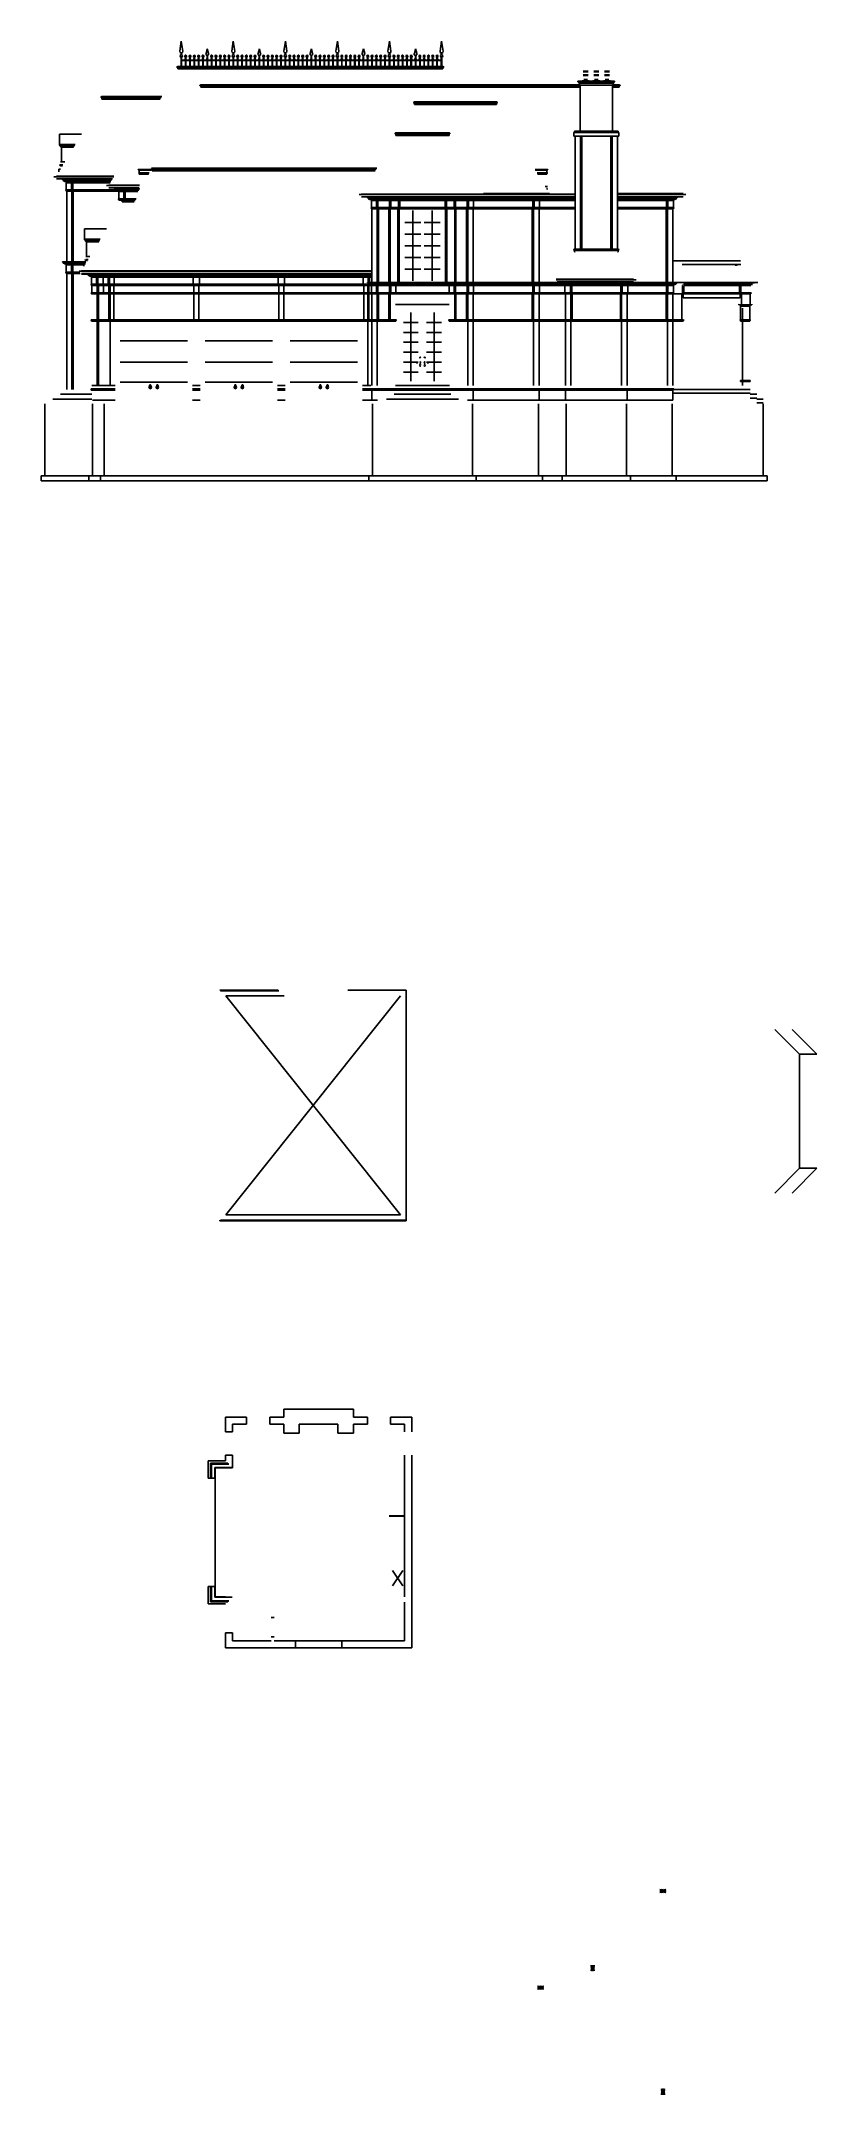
# Model space of a CAD drawing. Header units: metres. Extents: x 13427 to 14632, y -2610 to 577.
import ezdxf

# ---------------------------------------------------------------- set-up
doc = ezdxf.new("R2010")
doc.units = ezdxf.units.M

msp = doc.modelspace()

# ---------------------------------------------------------------- linework, layer by layer
for p, q in [((13644.9, 576.5), (13642.6, 560.7)), ((13644.9, 576.5), (13647.2, 560.7)), ((13725.7, 576.5), (13723.4, 560.7)), ((13725.7, 576.5), (13728, 560.7)), ((13806.5, 576.5), (13804.2, 560.7)), ((13806.5, 576.5), (13808.8, 560.7)), ((13887.3, 576.5), (13885, 560.7)), ((13887.3, 576.5), (13889.6, 560.7)), ((13968.1, 576.5), (13965.8, 560.7)), ((13968.1, 576.5), (13970.4, 560.7)), ((14048.9, 576.5), (14046.6, 560.7)), ((14048.9, 576.5), (14051.2, 560.7)), ((13644.5, 558.1), (13644.5, 555.2)), ((13645.3, 558.1), (13644.5, 558.1)), ((13644.5, 551.7), (13644.5, 537.3)), ((13645.3, 558.1), (13645.3, 555.2)), ((13645.3, 551.7), (13645.3, 537.3)), ((13685.3, 547.1), (13645.3, 547.1)), ((13665.8, 547.1), (13645.3, 547.1)), ((13685, 546.6), (13645.3, 546.6)), ((13651.4, 554.7), (13650.5, 553.2)), ((13652.2, 551.4), (13651.2, 551.4)), ((13651.5, 551.4), (13651.5, 549.5)), ((13651.5, 547.1), (13651.5, 537.3)), ((13652, 551.4), (13652, 549.5)), ((13652, 547.1), (13652, 537.3)), ((13652.1, 554.7), (13653, 553.2)), ((13658.1, 554.7), (13657.2, 553.2)), ((13659, 551.4), (13658, 551.4)), ((13658.2, 551.4), (13658.2, 549.5)), ((13658.2, 547.1), (13658.2, 537.3)), ((13658.7, 551.4), (13658.7, 549.5)), ((13658.7, 547.1), (13658.7, 537.3)), ((13658.8, 554.7), (13659.7, 553.2)), ((13664.8, 554.7), (13663.9, 553.2)), ((13665.7, 551.4), (13664.7, 551.4)), ((13664.9, 551.4), (13664.9, 549.5)), ((13664.9, 547.1), (13664.9, 537.3)), ((13665.4, 551.4), (13665.4, 549.5)), ((13665.4, 547.1), (13665.4, 537.3)), ((13665.5, 554.7), (13666.4, 553.2)), ((13671.5, 554.7), (13670.6, 553.2)), ((13672.4, 551.4), (13671.4, 551.4)), ((13671.6, 551.4), (13671.6, 549.5)), ((13671.6, 547.1), (13671.6, 537.3)), ((13672.1, 551.4), (13672.1, 549.5)), ((13672.1, 547.1), (13672.1, 537.3)), ((13672.3, 554.7), (13673.1, 553.2)), ((13678.2, 554.7), (13677.4, 553.2)), ((13679.1, 551.4), (13678.1, 551.4)), ((13678.3, 551.4), (13678.3, 549.5)), ((13678.3, 547.1), (13678.3, 537.3)), ((13678.8, 551.4), (13678.8, 549.5)), ((13678.8, 547.1), (13678.8, 537.3)), ((13679, 554.7), (13679.8, 553.2)), ((13685.3, 564.6), (13683.4, 557.1)), ((13684.6, 554.5), (13686.1, 554.5)), ((13685, 554.5), (13685, 549.5)), ((13685, 547.1), (13685, 537.3)), ((13685.3, 564.6), (13687.2, 557.1)), ((13685.3, 547.1), (13725.3, 547.1)), ((13685.6, 554.5), (13685.6, 549.5)), ((13685.6, 547.1), (13685.6, 537.3)), ((13685.6, 546.6), (13725.3, 546.6)), ((13691.6, 554.7), (13690.8, 553.2)), ((13691.5, 551.4), (13692.5, 551.4)), ((13691.8, 551.4), (13691.8, 549.5)), ((13691.8, 547.1), (13691.8, 537.3)), ((13692.3, 551.4), (13692.3, 549.5)), ((13692.3, 547.1), (13692.3, 537.3)), ((13692.4, 554.7), (13693.2, 553.2)), ((13698.3, 554.7), (13697.5, 553.2)), ((13698.2, 551.4), (13699.2, 551.4)), ((13698.5, 551.4), (13698.5, 549.5)), ((13698.5, 547.1), (13698.5, 537.3)), ((13699, 551.4), (13699, 549.5)), ((13699, 547.1), (13699, 537.3)), ((13699.1, 554.7), (13700, 553.2)), ((13705.1, 554.7), (13704.2, 553.2)), ((13704.9, 551.4), (13705.9, 551.4)), ((13705.2, 551.4), (13705.2, 549.5)), ((13705.2, 547.1), (13705.2, 537.3)), ((13705.7, 551.4), (13705.7, 549.5)), ((13705.7, 547.1), (13705.7, 537.3)), ((13705.8, 554.7), (13706.7, 553.2)), ((13711.8, 554.7), (13710.9, 553.2)), ((13711.6, 551.4), (13712.7, 551.4)), ((13711.9, 551.4), (13711.9, 549.5)), ((13711.9, 547.1), (13711.9, 537.3)), ((13712.4, 551.4), (13712.4, 549.5)), ((13712.4, 547.1), (13712.4, 537.3)), ((13712.5, 554.7), (13713.4, 553.2)), ((13718.5, 554.7), (13717.6, 553.2)), ((13718.4, 551.4), (13719.4, 551.4)), ((13718.6, 551.4), (13718.6, 549.5)), ((13718.6, 547.1), (13718.6, 537.3)), ((13719.1, 551.4), (13719.1, 549.5)), ((13719.1, 547.1), (13719.1, 537.3)), ((13719.2, 554.7), (13720.1, 553.2)), ((13725.3, 558.1), (13725.3, 555.2)), ((13725.3, 558.1), (13726.1, 558.1)), ((13725.3, 551.7), (13725.3, 537.3)), ((13726.1, 558.1), (13726.1, 555.2)), ((13726.1, 551.7), (13726.1, 537.3)), ((13766.1, 547.1), (13726.1, 547.1)), ((13765.8, 546.6), (13726.1, 546.6)), ((13732.2, 554.7), (13731.3, 553.2)), ((13733.1, 551.4), (13732.1, 551.4)), ((13732.3, 551.4), (13732.3, 549.5)), ((13732.3, 547.1), (13732.3, 537.3)), ((13732.8, 551.4), (13732.8, 549.5)), ((13732.8, 547.1), (13732.8, 537.3)), ((13732.9, 554.7), (13733.8, 553.2)), ((13738.9, 554.7), (13738, 553.2)), ((13739.8, 551.4), (13738.8, 551.4)), ((13739, 551.4), (13739, 549.5)), ((13739, 547.1), (13739, 537.3)), ((13739.5, 551.4), (13739.5, 549.5)), ((13739.5, 547.1), (13739.5, 537.3)), ((13739.6, 554.7), (13740.5, 553.2)), ((13745.6, 554.7), (13744.7, 553.2)), ((13746.5, 551.4), (13745.5, 551.4)), ((13745.7, 551.4), (13745.7, 549.5)), ((13745.7, 547.1), (13745.7, 537.3)), ((13746.2, 551.4), (13746.2, 549.5)), ((13746.2, 547.1), (13746.2, 537.3)), ((13746.4, 554.7), (13747.2, 553.2)), ((13752.3, 554.7), (13751.5, 553.2)), ((13753.2, 551.4), (13752.2, 551.4)), ((13752.4, 551.4), (13752.4, 549.5)), ((13752.4, 547.1), (13752.4, 537.3)), ((13752.9, 551.4), (13752.9, 549.5)), ((13752.9, 547.1), (13752.9, 537.3)), ((13753.1, 554.7), (13753.9, 553.2)), ((13759, 554.7), (13758.2, 553.2)), ((13759.9, 551.4), (13758.9, 551.4)), ((13759.1, 551.4), (13759.1, 549.5)), ((13759.1, 547.1), (13759.1, 537.3)), ((13759.7, 551.4), (13759.7, 549.5)), ((13759.7, 547.1), (13759.7, 537.3)), ((13759.8, 554.7), (13760.6, 553.2)), ((13766.1, 564.6), (13764.3, 557.1)), ((13766.9, 554.5), (13765.4, 554.5)), ((13765.8, 554.5), (13765.8, 549.5)), ((13765.8, 547.1), (13765.8, 537.3)), ((13766.1, 564.6), (13768, 557.1)), ((13766.1, 547.1), (13806.1, 547.1)), ((13766.4, 554.5), (13766.4, 549.5)), ((13766.4, 547.1), (13766.4, 537.3)), ((13766.4, 546.6), (13806.1, 546.6)), ((13772.4, 554.7), (13771.6, 553.2)), ((13772.3, 551.4), (13773.3, 551.4)), ((13772.6, 551.4), (13772.6, 549.5)), ((13772.6, 547.1), (13772.6, 537.3)), ((13773.1, 551.4), (13773.1, 549.5)), ((13773.1, 547.1), (13773.1, 537.3)), ((13773.2, 554.7), (13774.1, 553.2)), ((13779.2, 554.7), (13778.3, 553.2)), ((13779, 551.4), (13780, 551.4)), ((13779.3, 551.4), (13779.3, 549.5)), ((13779.3, 547.1), (13779.3, 537.3)), ((13779.8, 551.4), (13779.8, 549.5)), ((13779.8, 547.1), (13779.8, 537.3)), ((13779.9, 554.7), (13780.8, 553.2)), ((13785.9, 554.7), (13785, 553.2)), ((13785.6, 547.1), (13806.1, 547.1)), ((13785.8, 551.4), (13786.8, 551.4)), ((13786, 551.4), (13786, 549.5)), ((13786, 547.1), (13786, 537.3)), ((13786.5, 551.4), (13786.5, 549.5)), ((13786.5, 547.1), (13786.5, 537.3)), ((13786.6, 554.7), (13787.5, 553.2)), ((13792.6, 554.7), (13791.7, 553.2)), ((13792.5, 551.4), (13793.5, 551.4)), ((13792.7, 551.4), (13792.7, 549.5)), ((13792.7, 547.1), (13792.7, 537.3)), ((13793.2, 551.4), (13793.2, 549.5)), ((13793.2, 547.1), (13793.2, 537.3)), ((13793.3, 554.7), (13794.2, 553.2)), ((13799.3, 554.7), (13798.4, 553.2)), ((13799.2, 551.4), (13800.2, 551.4)), ((13799.4, 551.4), (13799.4, 549.5)), ((13799.4, 547.1), (13799.4, 537.3)), ((13799.9, 551.4), (13799.9, 549.5)), ((13799.9, 547.1), (13799.9, 537.3)), ((13800, 554.7), (13800.9, 553.2)), ((13806.1, 558.1), (13806.1, 555.2)), ((13806.1, 558.1), (13806.9, 558.1)), ((13806.1, 551.7), (13806.1, 537.3)), ((13806.9, 558.1), (13806.9, 555.2)), ((13806.9, 551.7), (13806.9, 537.3)), ((13846.9, 547.1), (13806.9, 547.1)), ((13827.4, 547.1), (13806.9, 547.1)), ((13846.7, 546.6), (13806.9, 546.6)), ((13813, 554.7), (13812.1, 553.2)), ((13813.9, 551.4), (13812.9, 551.4)), ((13813.1, 551.4), (13813.1, 549.5)), ((13813.1, 547.1), (13813.1, 537.3)), ((13813.6, 551.4), (13813.6, 549.5)), ((13813.6, 547.1), (13813.6, 537.3)), ((13813.7, 554.7), (13814.6, 553.2)), ((13819.7, 554.7), (13818.8, 553.2)), ((13820.6, 551.4), (13819.6, 551.4)), ((13819.8, 551.4), (13819.8, 549.5)), ((13819.8, 547.1), (13819.8, 537.3)), ((13820.3, 551.4), (13820.3, 549.5)), ((13820.3, 547.1), (13820.3, 537.3)), ((13820.4, 554.7), (13821.3, 553.2)), ((13826.4, 554.7), (13825.5, 553.2)), ((13827.3, 551.4), (13826.3, 551.4)), ((13826.5, 551.4), (13826.5, 549.5)), ((13826.5, 547.1), (13826.5, 537.3)), ((13827, 551.4), (13827, 549.5)), ((13827, 547.1), (13827, 537.3)), ((13827.2, 554.7), (13828, 553.2)), ((13833.1, 554.7), (13832.3, 553.2)), ((13834, 551.4), (13833, 551.4)), ((13833.2, 551.4), (13833.2, 549.5)), ((13833.2, 547.1), (13833.2, 537.3)), ((13833.7, 551.4), (13833.7, 549.5)), ((13833.7, 547.1), (13833.7, 537.3)), ((13833.9, 554.7), (13834.7, 553.2)), ((13839.8, 554.7), (13839, 553.2)), ((13840.7, 551.4), (13839.7, 551.4)), ((13839.9, 551.4), (13839.9, 549.5)), ((13839.9, 547.1), (13839.9, 537.3)), ((13840.5, 551.4), (13840.5, 549.5)), ((13840.5, 547.1), (13840.5, 537.3)), ((13840.6, 554.7), (13841.4, 553.2)), ((13846.9, 564.6), (13845.1, 557.1)), ((13846.2, 554.5), (13847.7, 554.5)), ((13846.7, 554.5), (13846.7, 549.5)), ((13846.7, 547.1), (13846.7, 537.3)), ((13846.9, 564.6), (13848.8, 557.1)), ((13846.9, 547.1), (13886.9, 547.1)), ((13847.2, 554.5), (13847.2, 549.5)), ((13847.2, 547.1), (13847.2, 537.3)), ((13847.2, 546.6), (13886.9, 546.6)), ((13853.2, 554.7), (13852.4, 553.2)), ((13853.1, 551.4), (13854.1, 551.4)), ((13853.4, 551.4), (13853.4, 549.5)), ((13853.4, 547.1), (13853.4, 537.3)), ((13853.9, 551.4), (13853.9, 549.5)), ((13853.9, 547.1), (13853.9, 537.3)), ((13854, 554.7), (13854.9, 553.2)), ((13860, 554.7), (13859.1, 553.2)), ((13859.8, 551.4), (13860.8, 551.4)), ((13860.1, 551.4), (13860.1, 549.5)), ((13860.1, 547.1), (13860.1, 537.3)), ((13860.6, 551.4), (13860.6, 549.5)), ((13860.6, 547.1), (13860.6, 537.3)), ((13860.7, 554.7), (13861.6, 553.2)), ((13866.7, 554.7), (13865.8, 553.2)), ((13866.5, 551.4), (13867.6, 551.4)), ((13866.8, 551.4), (13866.8, 549.5)), ((13866.8, 547.1), (13866.8, 537.3)), ((13867.3, 551.4), (13867.3, 549.5)), ((13867.3, 547.1), (13867.3, 537.3)), ((13867.4, 554.7), (13868.3, 553.2)), ((13873.4, 554.7), (13872.5, 553.2)), ((13873.3, 551.4), (13874.3, 551.4)), ((13873.5, 551.4), (13873.5, 549.5)), ((13873.5, 547.1), (13873.5, 537.3)), ((13874, 551.4), (13874, 549.5)), ((13874, 547.1), (13874, 537.3)), ((13874.1, 554.7), (13875, 553.2)), ((13880.1, 554.7), (13879.2, 553.2)), ((13880, 551.4), (13881, 551.4)), ((13880.2, 551.4), (13880.2, 549.5)), ((13880.2, 547.1), (13880.2, 537.3)), ((13880.7, 551.4), (13880.7, 549.5)), ((13880.7, 547.1), (13880.7, 537.3)), ((13880.8, 554.7), (13881.7, 553.2)), ((13886.9, 558.1), (13886.9, 555.2)), ((13886.9, 558.1), (13887.7, 558.1)), ((13886.9, 551.7), (13886.9, 537.3)), ((13887.7, 558.1), (13887.7, 555.2)), ((13887.7, 551.7), (13887.7, 537.3)), ((13927.7, 547.1), (13887.7, 547.1)), ((13927.5, 546.6), (13887.7, 546.6)), ((13893.8, 554.7), (13892.9, 553.2)), ((13894.7, 551.4), (13893.7, 551.4)), ((13893.9, 551.4), (13893.9, 549.5)), ((13893.9, 547.1), (13893.9, 537.3)), ((13894.4, 551.4), (13894.4, 549.5)), ((13894.4, 547.1), (13894.4, 537.3)), ((13894.5, 554.7), (13895.4, 553.2)), ((13900.5, 554.7), (13899.6, 553.2)), ((13901.4, 551.4), (13900.4, 551.4)), ((13900.6, 551.4), (13900.6, 549.5)), ((13900.6, 547.1), (13900.6, 537.3)), ((13901.1, 551.4), (13901.1, 549.5)), ((13901.1, 547.1), (13901.1, 537.3)), ((13901.3, 554.7), (13902.1, 553.2)), ((13907.2, 554.7), (13906.4, 553.2)), ((13908.1, 551.4), (13907.1, 551.4)), ((13907.3, 551.4), (13907.3, 549.5)), ((13907.3, 547.1), (13907.3, 537.3)), ((13907.8, 551.4), (13907.8, 549.5)), ((13907.8, 547.1), (13907.8, 537.3)), ((13908, 554.7), (13908.8, 553.2)), ((13913.9, 554.7), (13913.1, 553.2)), ((13914.8, 551.4), (13913.8, 551.4)), ((13914, 551.4), (13914, 549.5)), ((13914, 547.1), (13914, 537.3)), ((13914.6, 551.4), (13914.6, 549.5)), ((13914.6, 547.1), (13914.6, 537.3)), ((13914.7, 554.7), (13915.5, 553.2)), ((13920.6, 554.7), (13919.8, 553.2)), ((13921.5, 551.4), (13920.5, 551.4)), ((13920.7, 551.4), (13920.7, 549.5)), ((13920.7, 547.1), (13920.7, 537.3)), ((13921.3, 551.4), (13921.3, 549.5)), ((13921.3, 547.1), (13921.3, 537.3)), ((13921.4, 554.7), (13922.3, 553.2)), ((13927.7, 564.6), (13925.9, 557.1)), ((13928.5, 554.5), (13927, 554.5)), ((13927.5, 554.5), (13927.5, 549.5)), ((13927.5, 547.1), (13927.5, 537.3)), ((13927.7, 564.6), (13929.6, 557.1)), ((13927.7, 547.1), (13967.7, 547.1)), ((13928, 554.5), (13928, 549.5)), ((13928, 547.1), (13928, 537.3)), ((13928, 546.6), (13967.7, 546.6)), ((13934.1, 554.7), (13933.2, 553.2)), ((13933.9, 551.4), (13934.9, 551.4)), ((13934.2, 551.4), (13934.2, 549.5)), ((13934.2, 547.1), (13934.2, 537.3)), ((13934.7, 551.4), (13934.7, 549.5)), ((13934.7, 547.1), (13934.7, 537.3)), ((13934.8, 554.7), (13935.7, 553.2)), ((13940.8, 554.7), (13939.9, 553.2)), ((13940.7, 551.4), (13941.7, 551.4)), ((13940.9, 551.4), (13940.9, 549.5)), ((13940.9, 547.1), (13940.9, 537.3)), ((13941.4, 551.4), (13941.4, 549.5)), ((13941.4, 547.1), (13941.4, 537.3)), ((13941.5, 554.7), (13942.4, 553.2)), ((13947.5, 554.7), (13946.6, 553.2)), ((13947.3, 547.1), (13967.7, 547.1)), ((13947.4, 551.4), (13948.4, 551.4)), ((13947.6, 551.4), (13947.6, 549.5)), ((13947.6, 547.1), (13947.6, 537.3)), ((13948.1, 551.4), (13948.1, 549.5)), ((13948.1, 547.1), (13948.1, 537.3)), ((13948.2, 554.7), (13949.1, 553.2)), ((13954.2, 554.7), (13953.3, 553.2)), ((13954.1, 551.4), (13955.1, 551.4)), ((13954.3, 551.4), (13954.3, 549.5)), ((13954.3, 547.1), (13954.3, 537.3)), ((13954.8, 551.4), (13954.8, 549.5)), ((13954.8, 547.1), (13954.8, 537.3)), ((13954.9, 554.7), (13955.8, 553.2)), ((13960.9, 554.7), (13960, 553.2)), ((13960.8, 551.4), (13961.8, 551.4)), ((13961, 551.4), (13961, 549.5)), ((13961, 547.1), (13961, 537.3)), ((13961.5, 551.4), (13961.5, 549.5)), ((13961.5, 547.1), (13961.5, 537.3)), ((13961.7, 554.7), (13962.5, 553.2)), ((13967.7, 558.1), (13967.7, 555.2)), ((13967.7, 558.1), (13968.5, 558.1)), ((13967.7, 551.7), (13967.7, 537.3)), ((13968.5, 558.1), (13968.5, 555.2)), ((13968.5, 551.7), (13968.5, 537.3)), ((14008.5, 547.1), (13968.5, 547.1)), ((13989, 547.1), (13968.5, 547.1)), ((14008.3, 546.6), (13968.5, 546.6)), ((13974.6, 554.7), (13973.7, 553.2)), ((13975.5, 551.4), (13974.5, 551.4)), ((13974.7, 551.4), (13974.7, 549.5)), ((13974.7, 547.1), (13974.7, 537.3)), ((13975.2, 551.4), (13975.2, 549.5)), ((13975.2, 547.1), (13975.2, 537.3)), ((13975.3, 554.7), (13976.2, 553.2)), ((13981.3, 554.7), (13980.4, 553.2)), ((13982.2, 551.4), (13981.2, 551.4)), ((13981.4, 551.4), (13981.4, 549.5)), ((13981.4, 547.1), (13981.4, 537.3)), ((13981.9, 551.4), (13981.9, 549.5)), ((13981.9, 547.1), (13981.9, 537.3)), ((13982.1, 554.7), (13982.9, 553.2)), ((13988, 554.7), (13987.2, 553.2)), ((13988.9, 551.4), (13987.9, 551.4)), ((13988.1, 551.4), (13988.1, 549.5)), ((13988.1, 547.1), (13988.1, 537.3)), ((13988.6, 551.4), (13988.6, 549.5)), ((13988.6, 547.1), (13988.6, 537.3)), ((13988.8, 554.7), (13989.6, 553.2)), ((13994.7, 554.7), (13993.9, 553.2)), ((13995.6, 551.4), (13994.6, 551.4)), ((13994.8, 551.4), (13994.8, 549.5)), ((13994.8, 547.1), (13994.8, 537.3)), ((13995.4, 551.4), (13995.4, 549.5)), ((13995.4, 547.1), (13995.4, 537.3)), ((13995.5, 554.7), (13996.3, 553.2)), ((14001.4, 554.7), (14000.6, 553.2)), ((14002.3, 551.4), (14001.3, 551.4)), ((14001.5, 551.4), (14001.5, 549.5)), ((14001.5, 547.1), (14001.5, 537.3)), ((14002.1, 551.4), (14002.1, 549.5)), ((14002.1, 547.1), (14002.1, 537.3)), ((14002.2, 554.7), (14003, 553.2)), ((14008.5, 564.6), (14006.7, 557.1)), ((14007.8, 554.5), (14009.3, 554.5)), ((14008.3, 554.5), (14008.3, 549.5)), ((14008.3, 547.1), (14008.3, 537.3)), ((14008.5, 564.6), (14010.4, 557.1)), ((14008.5, 547.1), (14048.5, 547.1)), ((14008.8, 554.5), (14008.8, 549.5)), ((14008.8, 547.1), (14008.8, 537.3)), ((14008.8, 546.6), (14048.5, 546.6)), ((14014.9, 554.7), (14014, 553.2)), ((14014.7, 551.4), (14015.7, 551.4)), ((14015, 551.4), (14015, 549.5)), ((14015, 547.1), (14015, 537.3)), ((14015.5, 551.4), (14015.5, 549.5)), ((14015.5, 547.1), (14015.5, 537.3)), ((14015.6, 554.7), (14016.5, 553.2)), ((14021.6, 554.7), (14020.7, 553.2)), ((14021.4, 551.4), (14022.5, 551.4)), ((14021.7, 551.4), (14021.7, 549.5)), ((14021.7, 547.1), (14021.7, 537.3)), ((14022.2, 551.4), (14022.2, 549.5)), ((14022.2, 547.1), (14022.2, 537.3)), ((14022.3, 554.7), (14023.2, 553.2)), ((14028.3, 554.7), (14027.4, 553.2)), ((14028.2, 551.4), (14029.2, 551.4)), ((14028.4, 551.4), (14028.4, 549.5)), ((14028.4, 547.1), (14028.4, 537.3)), ((14028.9, 551.4), (14028.9, 549.5)), ((14028.9, 547.1), (14028.9, 537.3)), ((14029, 554.7), (14029.9, 553.2)), ((14035, 554.7), (14034.1, 553.2)), ((14034.9, 551.4), (14035.9, 551.4)), ((14035.1, 551.4), (14035.1, 549.5)), ((14035.1, 547.1), (14035.1, 537.3)), ((14035.6, 551.4), (14035.6, 549.5)), ((14035.6, 547.1), (14035.6, 537.3)), ((14035.7, 554.7), (14036.6, 553.2)), ((14041.7, 554.7), (14040.8, 553.2)), ((14041.6, 551.4), (14042.6, 551.4)), ((14041.8, 551.4), (14041.8, 549.5)), ((14041.8, 547.1), (14041.8, 537.3)), ((14042.3, 551.4), (14042.3, 549.5)), ((14042.3, 547.1), (14042.3, 537.3)), ((14042.5, 554.7), (14043.3, 553.2)), ((14048.5, 558.1), (14048.5, 555.2)), ((14048.5, 558.1), (14049.3, 558.1)), ((14048.5, 551.7), (14048.5, 537.3)), ((14049.3, 558.1), (14049.3, 555.2)), ((14049.3, 551.7), (14049.3, 537.3)), ((13638.5, 536.7), (13639.6, 537.3)), ((13638.7, 535.8), (13865.3, 535.8)), ((13639.6, 535.3), (13639.2, 535.3)), ((13639.6, 537.3), (13865.3, 537.3)), ((13639.6, 533.3), (13639.6, 535.3)), ((13639.6, 535.3), (13865.3, 535.3)), ((13639.6, 533.3), (13640.3, 533.3)), ((13640.3, 533.3), (14050.2, 533.3)), ((14051, 537.3), (13865.3, 537.3)), ((14051.9, 535.8), (13865.3, 535.8)), ((14051, 535.3), (13865.3, 535.3)), ((14051, 533.3), (14050.2, 533.3)), ((14052.1, 536.7), (14051, 537.3)), ((14051, 535.3), (14051.4, 535.3)), ((14051, 533.3), (14051, 535.3)), ((14260.7, 513.1), (14260.7, 514.1)), ((14260.7, 514.1), (14317.5, 514.1)), ((14316.9, 513.1), (14260.7, 513.1)), ((14260.7, 513.1), (14260.7, 513.1)), ((14260.7, 513.1), (14261.3, 513.1)), ((14315.1, 511.3), (14262.5, 511.3)), ((14263.1, 511.3), (14262.5, 511.3)), ((14263.1, 507.9), (14263.1, 511.3)), ((14267.2, 515.1), (14277.8, 515.1)), ((14276.3, 529.6), (14268.7, 529.6)), ((14276.3, 528.6), (14268.7, 528.6)), ((14276.3, 523.9), (14268.7, 523.9)), ((14276.3, 522.9), (14268.7, 522.9)), ((14275.3, 517.1), (14269.7, 517.1)), ((14294.4, 515.1), (14283.8, 515.1)), ((14285.3, 529.6), (14292.9, 529.6)), ((14285.3, 528.6), (14292.9, 528.6)), ((14285.3, 523.9), (14292.9, 523.9)), ((14285.3, 522.9), (14292.9, 522.9)), ((14286.3, 517.1), (14291.9, 517.1)), ((14311, 515.1), (14300.4, 515.1)), ((14301.9, 529.6), (14309.5, 529.6)), ((14301.9, 528.6), (14309.5, 528.6)), ((14301.9, 523.9), (14309.5, 523.9)), ((14301.9, 522.9), (14309.5, 522.9)), ((14302.9, 517.1), (14308.5, 517.1)), ((14315.1, 511.3), (14315.7, 511.3)), ((14315.1, 507.9), (14315.1, 511.3)), ((14317.5, 513.1), (14316.9, 513.1)), ((14317.5, 513.1), (14317.5, 514.1)), ((14317.5, 513.1), (14317.5, 513.1)), ((13520.6, 489.9), (13521.7, 490.4)), ((13520.8, 488.9), (13613.7, 488.9)), ((13521.7, 488.4), (13521.3, 488.4)), ((13521.7, 490.4), (13614.6, 490.4)), ((13521.7, 486.4), (13521.7, 488.4)), ((13521.7, 488.4), (13613.4, 488.4)), ((13521.7, 486.4), (13522.4, 486.4)), ((13522.4, 486.4), (13612.2, 486.4)), ((13674.2, 508.3), (13675.3, 508.8)), ((13674.4, 507.3), (14000.6, 507.3)), ((13675.3, 506.8), (13674.9, 506.8)), ((13675.3, 508.8), (14000.6, 508.8)), ((13675.3, 504.8), (13675.3, 506.8)), ((13675.3, 506.8), (14000.6, 506.8)), ((13675.3, 504.8), (13676, 504.8)), ((13676, 504.8), (14000.6, 504.8)), ((14263.1, 508.8), (14000.6, 508.8)), ((14264.1, 507.3), (14000.6, 507.3)), ((14264.1, 506.8), (14000.6, 506.8)), ((14264.1, 504.8), (14000.6, 504.8)), ((14005.7, 481.5), (14006.8, 482.1)), ((14135.2, 480.6), (14006, 480.6)), ((14006.8, 480.1), (14006.5, 480.1)), ((14134.3, 482.1), (14006.8, 482.1)), ((14134.3, 480.1), (14006.8, 480.1)), ((14006.8, 478.1), (14006.8, 480.1)), ((14006.8, 478.1), (14007.6, 478.1)), ((14134.3, 478.1), (14007.6, 478.1)), ((14134.3, 478.1), (14133.6, 478.1)), ((14135.4, 481.5), (14134.3, 482.1)), ((14134.3, 480.1), (14134.7, 480.1)), ((14134.3, 478.1), (14134.3, 480.1)), ((14264.1, 507.9), (14263.1, 507.9)), ((14314.1, 507.9), (14264.1, 507.9)), ((14264.1, 436.8), (14264.1, 507.9)), ((14314.1, 436.8), (14314.1, 507.9)), ((14314.1, 507.9), (14315.1, 507.9)), ((14325.5, 507.3), (14314.1, 507.3)), ((14324.6, 506.8), (14314.1, 506.8)), ((14324.6, 504.8), (14314.1, 504.8)), ((14324.6, 508.8), (14315.1, 508.8)), ((14325.7, 508.3), (14324.6, 508.8)), ((14324.6, 506.8), (14325, 506.8)), ((14324.6, 504.8), (14324.6, 506.8)), ((13455.8, 415), (13455.8, 432.1)), ((13489.8, 432.1), (13455.8, 432.1)), ((13480.1, 415.8), (13455.8, 415.8)), ((13455.8, 415), (13456.2, 415)), ((13479.6, 415), (13456.2, 415)), ((13456.2, 415), (13456.2, 414.5)), ((13456.2, 414.5), (13456.6, 414.3)), ((13976.9, 433.5), (13978, 434.1)), ((14061.4, 432.6), (13977.2, 432.6)), ((13978, 432.1), (13977.7, 432.1)), ((14060.5, 434.1), (13978, 434.1)), ((14060.5, 432.1), (13978, 432.1)), ((13978, 430.1), (13978, 432.1)), ((13978, 430.1), (13978.8, 430.1)), ((14060.5, 430.1), (13978.8, 430.1)), ((14060.5, 430.1), (14059.8, 430.1)), ((14061.6, 433.5), (14060.5, 434.1)), ((14060.5, 432.1), (14060.9, 432.1)), ((14060.5, 430.1), (14060.5, 432.1)), ((14254.1, 428.8), (14254.1, 434.8)), ((14254.1, 434.8), (14255.1, 434.8)), ((14256.1, 428.8), (14254.1, 428.8)), ((14255.1, 434.8), (14255.1, 436.8)), ((14264.1, 436.8), (14255.1, 436.8)), ((14255.1, 434.8), (14323.1, 434.8)), ((14256.1, 428.8), (14322.1, 428.8)), ((14256.1, 253.7), (14256.1, 428.8)), ((14314.1, 436.8), (14264.1, 436.8)), ((14264.7, 253.7), (14264.7, 428.8)), ((14266.7, 253.7), (14266.7, 428.8)), ((14311.5, 253.7), (14311.5, 428.8)), ((14313.5, 253.7), (14313.5, 428.8)), ((14314.1, 436.8), (14323.1, 436.8)), ((14322.1, 428.8), (14324.1, 428.8)), ((14322.1, 253.7), (14322.1, 428.8)), ((14323.1, 434.8), (14323.1, 436.8)), ((14324.1, 434.8), (14323.1, 434.8)), ((14324.1, 428.8), (14324.1, 434.8)), ((13456.8, 383.3), (13460.6, 383.3)), ((13479, 414), (13456.9, 414)), ((13458.3, 412.9), (13457.4, 412.9)), ((13459, 389.2), (13457.5, 389.2)), ((13457.5, 384.5), (13461.3, 384.5)), ((13457.5, 383), (13460.4, 383)), ((13478.3, 412.9), (13458.3, 412.9)), ((13458.3, 412.9), (13458.3, 411.8)), ((13459, 411.8), (13458.3, 411.8)), ((13477.7, 411.8), (13459, 411.8)), ((13459, 411.8), (13459, 389.2)), ((13459, 389.2), (13464.1, 389.2)), ((13540, 366.1), (13447.3, 366.1)), ((13540.5, 366.8), (13451.3, 366.8)), ((13538, 362.7), (13451.3, 362.7)), ((13454.9, 377.8), (13457.3, 377.8)), ((13454.9, 377.8), (13454.9, 373.8)), ((13460.5, 361.8), (13460.5, 361.1)), ((13460.5, 361.1), (13461.5, 361.1)), ((13461.5, 361.1), (13537, 361.1)), ((13463.7, 359), (13463.7, 358.5)), ((13463.7, 359), (13535.7, 359)), ((13463.7, 358.5), (13535.4, 358.5)), ((13465.5, 356.8), (13534.5, 356.8)), ((13466.5, 356.8), (13466.5, 345.8)), ((13470.7, 361.9), (13470.7, 361.1)), ((13470.7, 361.1), (13471.2, 361.1)), ((13472.7, 361.9), (13472.7, 361.1)), ((13472.7, 359), (13472.7, 358.5)), ((13474, 356.9), (13474.5, 356.9)), ((13474.5, 356.9), (13474.5, 345.9)), ((13474.7, 359), (13474.7, 358.5)), ((13476, 356.9), (13476.5, 356.9)), ((13476.5, 356.9), (13476.5, 345.9)), ((13580, 352.2), (13528.7, 352.2)), ((13580, 352.9), (13532.7, 352.9)), ((13578.2, 377.4), (13578.2, 376.9)), ((13578.2, 377.4), (13580.6, 377.4)), ((13578.2, 376.9), (13593, 376.9)), ((13579.1, 376.1), (13579.6, 376.1)), ((13579.1, 371.8), (13579.6, 372.1)), ((13594.8, 371.3), (13579.2, 371.3)), ((13579.6, 371.1), (13579.4, 371.1)), ((13579.6, 376.1), (13593, 376.1)), ((13579.6, 376.1), (13579.6, 372.1)), ((13595.3, 372.1), (13579.6, 372.1)), ((13579.6, 370.1), (13579.6, 371.1)), ((13594.6, 371.1), (13579.6, 371.1)), ((13579.6, 370.1), (13580, 370.1)), ((13580, 370.1), (13594, 370.1)), ((13580.6, 377.4), (13593, 377.4)), ((13598.5, 377.4), (13593, 377.4)), ((13598.2, 376.9), (13593, 376.9)), ((13597.7, 376.1), (13593, 376.1)), ((13598.9, 378.7), (13600, 379.2)), ((13599.1, 377.7), (13947.4, 377.7)), ((13600, 377.2), (13599.6, 377.2)), ((13600, 379.2), (13948.3, 379.2)), ((13600, 375.2), (13600, 377.2)), ((13600, 377.2), (13947.1, 377.2)), ((13600, 375.2), (13600.8, 375.2)), ((13600.8, 375.2), (13945.9, 375.2)), ((14194, 377.4), (14199.2, 377.4)), ((14194.3, 376.9), (14199.2, 376.9)), ((14194.8, 376.1), (14199.2, 376.1)), ((14197.2, 372.1), (14212.6, 372.1)), ((14197.6, 371.3), (14213, 371.3)), ((14197.8, 371.1), (14212.6, 371.1)), ((14212.2, 370.1), (14198.4, 370.1)), ((14211.6, 377.4), (14199.2, 377.4)), ((14214, 376.9), (14199.2, 376.9)), ((14212.6, 376.1), (14199.2, 376.1)), ((14213.2, 351.1), (14209.7, 351.1)), ((14214, 377.4), (14211.6, 377.4)), ((14212.6, 370.1), (14212.2, 370.1)), ((14212.6, 376.1), (14212.6, 372.1)), ((14213.1, 376.1), (14212.6, 376.1)), ((14213.2, 371.8), (14212.6, 372.1)), ((14212.6, 371.1), (14212.8, 371.1)), ((14212.6, 370.1), (14212.6, 371.1)), ((14214, 377.4), (14214, 376.9)), ((13466, 345.6), (13466.5, 345.8)), ((13466.1, 345.1), (13544.7, 345.1)), ((13466.5, 344.8), (13466.3, 344.8)), ((13466.5, 345.8), (13543.4, 345.8)), ((13466.5, 343.8), (13466.5, 344.8)), ((13466.5, 344.8), (13545.1, 344.8)), ((13466.5, 343.8), (13546.6, 343.8)), ((13467.3, 343.8), (13467.3, 234.1)), ((13474, 345.6), (13474.5, 345.9)), ((13474.5, 344.9), (13474.3, 344.9)), ((13474.5, 343.9), (13474.5, 344.9)), ((13474.5, 343.9), (13475.3, 343.9)), ((13475.3, 234.1), (13475.3, 343.8)), ((13476, 345.6), (13476.5, 345.9)), ((13476.5, 344.9), (13476.3, 344.9)), ((13476.5, 343.9), (13476.5, 344.9)), ((13476.5, 343.9), (13477.3, 343.9)), ((13477.3, 234.1), (13477.3, 343.8)), ((13579, 348.8), (13532.7, 348.8)), ((13542, 347.9), (13542, 347.2)), ((13542, 347.2), (13543, 347.2)), ((13543, 347.2), (13579.4, 347.2)), ((13545.1, 345.1), (13545.1, 344.6)), ((13545.1, 345.1), (13578.8, 345.1)), ((13545.1, 344.6), (13545.1, 344.6)), ((13547, 342.9), (13577.5, 342.9)), ((13547.4, 331.7), (13548, 331.9)), ((13547.5, 331.2), (13553.2, 331.2)), ((13548, 330.9), (13547.8, 330.9)), ((13548, 342.9), (13548, 331.9)), ((13548, 331.9), (13574.8, 331.9)), ((13548, 329.9), (13548, 330.9)), ((13548, 330.9), (13552.7, 330.9)), ((13548, 329.9), (13551.9, 329.9)), ((13552.1, 347.9), (13552.1, 347.2)), ((13552.1, 347.2), (13552.6, 347.2)), ((13552.1, 330.7), (13553.2, 331.2)), ((13552.3, 329.7), (13573.5, 329.7)), ((13553.2, 329.2), (13552.8, 329.2)), ((13552.8, 329.2), (13573.2, 329.2)), ((13553.2, 331.2), (13574.4, 331.2)), ((13553.2, 327.2), (13553.2, 329.2)), ((13553.2, 327.2), (13554, 327.2)), ((13572, 327.2), (13554, 327.2)), ((13554, 327.2), (13572, 327.2)), ((13554.1, 347.9), (13554.1, 347.2)), ((13554.1, 345.1), (13554.1, 344.6)), ((13555.4, 331.7), (13556, 331.9)), ((13555.5, 342.9), (13556, 342.9)), ((13556, 342.9), (13556, 331.9)), ((13556.1, 345.1), (13556.1, 344.6)), ((13557.4, 331.7), (13558, 331.9)), ((13557.5, 342.9), (13558, 342.9)), ((13558, 342.9), (13558, 331.9)), ((13580.3, 347.6), (13579.4, 347.6)), ((13579.4, 347.6), (13579.4, 346.1)), ((14019.6, 338.3), (13920.8, 338.3)), ((14019.3, 339.1), (13924.8, 339.1)), ((14019.3, 334.9), (13924.8, 334.9)), ((13934, 334.1), (13934, 333.3)), ((13934, 333.3), (13935, 333.3)), ((13935, 333.3), (14019.3, 333.3)), ((13937.2, 331.2), (13937.2, 330.7)), ((13937.2, 331.2), (14019.3, 331.2)), ((13937.2, 330.7), (14019.3, 330.7)), ((13939, 329.1), (13940, 329.1)), ((13940, 329.1), (14019.3, 329.1)), ((13940, 329.1), (13940, 318.1)), ((13944.2, 334.1), (13944.2, 333.3)), ((13944.2, 333.3), (13944.7, 333.3)), ((13946.2, 334.1), (13946.2, 333.3)), ((13946.2, 333.3), (13946.7, 333.3)), ((13946.2, 331.2), (13946.2, 330.7)), ((13947.5, 329.1), (13948, 329.1)), ((13948, 329.1), (13948, 318.1)), ((13948.2, 331.2), (13948.2, 330.7)), ((13949.5, 329.1), (13950, 329.1)), ((13950, 329.1), (13950, 318.1)), ((13968.1, 329.1), (13968.1, 318.1)), ((13968.6, 329.1), (13968.1, 329.1)), ((13970, 331.2), (13970, 330.7)), ((13970.1, 329.1), (13970.1, 318.1)), ((13970.6, 329.1), (13970.1, 329.1)), ((13972, 333.3), (13971.5, 333.3)), ((13972, 334.1), (13972, 333.3)), ((13972, 331.2), (13972, 330.7)), ((13974, 333.3), (13973.5, 333.3)), ((13974, 334.1), (13974, 333.3)), ((13982, 329.1), (13982, 318.1)), ((13983.9, 331.2), (13983.9, 330.7)), ((13984, 329.1), (13984, 318.1)), ((13984.5, 329.1), (13984, 329.1)), ((13985.9, 333.3), (13985.4, 333.3)), ((13985.9, 334.1), (13985.9, 333.3)), ((13985.9, 331.2), (13985.9, 330.7)), ((13987.9, 333.3), (13987.4, 333.3)), ((13987.9, 334.1), (13987.9, 333.3)), ((14019, 338.3), (14117.8, 338.3)), ((14019.3, 339.1), (14216.4, 339.1)), ((14019.3, 339.1), (14113.8, 339.1)), ((14019.3, 334.9), (14113.8, 334.9)), ((14019.3, 334.9), (14113.8, 334.9)), ((14103.5, 333.3), (14019.3, 333.3)), ((14101.4, 331.2), (14019.3, 331.2)), ((14101.4, 330.7), (14019.3, 330.7)), ((14098.5, 329.1), (14019.3, 329.1)), ((14050.7, 334.1), (14050.7, 333.3)), ((14050.7, 333.3), (14051.2, 333.3)), ((14052.7, 334.1), (14052.7, 333.3)), ((14052.7, 333.3), (14053.2, 333.3)), ((14052.7, 331.2), (14052.7, 330.7)), ((14054, 329.1), (14054.5, 329.1)), ((14054.5, 329.1), (14054.5, 318.1)), ((14054.7, 331.2), (14054.7, 330.7)), ((14056.5, 329.1), (14056.5, 318.1)), ((14064.7, 334.1), (14064.7, 333.3)), ((14064.7, 333.3), (14065.2, 333.3)), ((14066.7, 334.1), (14066.7, 333.3)), ((14066.7, 333.3), (14067.2, 333.3)), ((14066.7, 331.2), (14066.7, 330.7)), ((14068.1, 329.1), (14068.6, 329.1)), ((14068.6, 329.1), (14068.6, 318.1)), ((14068.7, 331.2), (14068.7, 330.7)), ((14070.1, 329.1), (14070.6, 329.1)), ((14070.6, 329.1), (14070.6, 318.1)), ((14088.5, 329.1), (14088.5, 318.1)), ((14089, 329.1), (14088.5, 329.1)), ((14090.4, 331.2), (14090.4, 330.7)), ((14090.5, 329.1), (14090.5, 318.1)), ((14091, 329.1), (14090.5, 329.1)), ((14092.4, 333.3), (14091.9, 333.3)), ((14092.4, 334.1), (14092.4, 333.3)), ((14092.4, 331.2), (14092.4, 330.7)), ((14094.4, 333.3), (14093.9, 333.3)), ((14094.4, 334.1), (14094.4, 333.3)), ((14099.5, 329.1), (14098.5, 329.1)), ((14256.1, 329.1), (14098.5, 329.1)), ((14098.5, 329.1), (14098.5, 318.1)), ((14256.1, 330.7), (14101.3, 330.7)), ((14101.4, 331.2), (14101.4, 330.7)), ((14256.1, 331.2), (14101.4, 331.2)), ((14102.4, 338.3), (14220.4, 338.3)), ((14104.5, 333.3), (14103.5, 333.3)), ((14256.1, 333.3), (14103.5, 333.3)), ((14104.5, 334.9), (14256.1, 334.9)), ((14104.5, 334.1), (14104.5, 333.3)), ((14216.4, 340.1), (14113.8, 340.1)), ((14116.3, 334.9), (14216.4, 334.9)), ((14190.5, 329.1), (14190.5, 318.1)), ((14192.4, 331.2), (14192.4, 330.7)), ((14192.5, 329.1), (14192.5, 318.1)), ((14194.4, 333.3), (14193.9, 333.3)), ((14194.4, 334.1), (14194.4, 333.3)), ((14194.4, 331.2), (14194.4, 330.7)), ((14196.4, 333.3), (14195.9, 333.3)), ((14196.4, 334.1), (14196.4, 333.3)), ((14202.1, 329.1), (14201.1, 329.1)), ((14201.1, 329.1), (14201.1, 318.1)), ((14204, 331.2), (14204, 330.7)), ((14207.1, 333.3), (14206.1, 333.3)), ((14207.1, 334.1), (14207.1, 333.3)), ((14211.9, 347.6), (14212.8, 347.6)), ((14212.8, 347.6), (14212.8, 346.1)), ((14216.4, 339.1), (14256.1, 339.1)), ((14216.4, 338.3), (14256.1, 338.3)), ((14424.1, 340.1), (14322.1, 340.1)), ((14322.1, 339.1), (14424.1, 339.1)), ((14322.1, 338.3), (14428.1, 338.3)), ((14322.1, 334.9), (14424.1, 334.9)), ((14413.9, 333.3), (14322.1, 333.3)), ((14411.7, 331.2), (14322.1, 331.2)), ((14411.7, 330.7), (14322.1, 330.7)), ((14408.9, 329.1), (14322.1, 329.1)), ((14398.2, 329.1), (14398.2, 318.1)), ((14400.1, 331.2), (14400.1, 330.7)), ((14400.2, 329.1), (14400.2, 318.1)), ((14402.1, 333.3), (14401.6, 333.3)), ((14402.1, 334.1), (14402.1, 333.3)), ((14402.1, 331.2), (14402.1, 330.7)), ((14404.1, 333.3), (14403.6, 333.3)), ((14404.1, 334.1), (14404.1, 333.3)), ((14408.9, 329.1), (14408.9, 318.1)), ((14409.9, 329.1), (14408.9, 329.1)), ((14411.7, 331.2), (14411.7, 330.7)), ((14414.9, 333.3), (14413.9, 333.3)), ((14414.9, 334.1), (14414.9, 333.3)), ((13939.5, 317.8), (13940, 318.1)), ((13939.5, 317.8), (13940, 318.1)), ((13939.6, 317.3), (14019.3, 317.3)), ((14019.3, 317.1), (13939.8, 317.1)), ((13940, 318.1), (14019.3, 318.1)), ((13940, 316.1), (13940, 317.1)), ((13940, 316.1), (14019.3, 316.1)), ((13940.8, 202.1), (13940.8, 316.1)), ((13947.5, 317.8), (13948, 318.1)), ((13948, 317.1), (13947.8, 317.1)), ((13948, 316.1), (13948, 317.1)), ((13948, 316.1), (13948.8, 316.1)), ((13948.8, 202.1), (13948.8, 316.1)), ((13949.5, 317.8), (13950, 318.1)), ((13950, 317.1), (13949.8, 317.1)), ((13950, 316.1), (13950, 317.1)), ((13950, 316.1), (13950.8, 316.1)), ((13950.8, 202.1), (13950.8, 316.1)), ((13967.3, 202.1), (13967.3, 316.1)), ((13968.1, 316.1), (13967.3, 316.1)), ((13968.6, 317.8), (13968.1, 318.1)), ((13968.1, 317.1), (13968.3, 317.1)), ((13968.1, 316.1), (13968.1, 317.1)), ((13969.3, 202.1), (13969.3, 316.1)), ((13970.1, 316.1), (13969.3, 316.1)), ((13970.6, 317.8), (13970.1, 318.1)), ((13970.1, 317.1), (13970.3, 317.1)), ((13970.1, 316.1), (13970.1, 317.1)), ((13981.3, 202.1), (13981.3, 316.1)), ((13982, 316.1), (13981.3, 316.1)), ((13982.6, 317.8), (13982, 318.1)), ((13982, 317.1), (13982.2, 317.1)), ((13982, 316.1), (13982, 317.1)), ((13983.3, 202.1), (13983.3, 316.1)), ((13984, 316.1), (13983.3, 316.1)), ((13984.6, 317.8), (13984, 318.1)), ((13984, 317.1), (13984.2, 317.1)), ((13984, 316.1), (13984, 317.1)), ((13991.8, 295.1), (14016.8, 295.1)), ((14004.3, 313.6), (14004.3, 204.6)), ((14098.5, 318.1), (14019.3, 318.1)), ((14099, 317.3), (14019.3, 317.3)), ((14019.3, 317.1), (14098.7, 317.1)), ((14256.1, 316.1), (14019.3, 316.1)), ((14098.5, 316.1), (14019.3, 316.1)), ((14046.8, 295.1), (14021.8, 295.1)), ((14034.3, 313.6), (14034.3, 204.6)), ((14054, 317.8), (14054.5, 318.1)), ((14054.5, 317.1), (14054.3, 317.1)), ((14054.5, 316.1), (14054.5, 317.1)), ((14054.5, 316.1), (14055.3, 316.1)), ((14055.3, 202.1), (14055.3, 316.1)), ((14056, 317.8), (14056.5, 318.1)), ((14056.5, 317.1), (14056.3, 317.1)), ((14056.5, 316.1), (14056.5, 317.1)), ((14056.5, 316.1), (14057.3, 316.1)), ((14057.3, 202.1), (14057.3, 316.1)), ((14068, 317.8), (14068.6, 318.1)), ((14068.6, 317.1), (14068.4, 317.1)), ((14068.6, 316.1), (14068.6, 317.1)), ((14068.6, 316.1), (14069.3, 316.1)), ((14069.3, 202.1), (14069.3, 316.1)), ((14070, 317.8), (14070.6, 318.1)), ((14070.6, 317.1), (14070.4, 317.1)), ((14070.6, 316.1), (14070.6, 317.1)), ((14070.6, 316.1), (14071.3, 316.1)), ((14071.3, 202.1), (14071.3, 316.1)), ((14087.8, 202.1), (14087.8, 316.1)), ((14088.5, 316.1), (14087.8, 316.1)), ((14089.1, 317.8), (14088.5, 318.1)), ((14088.5, 317.1), (14088.7, 317.1)), ((14088.5, 316.1), (14088.5, 317.1)), ((14089.8, 202.1), (14089.8, 316.1)), ((14090.5, 316.1), (14089.8, 316.1)), ((14091.1, 317.8), (14090.5, 318.1)), ((14090.5, 317.1), (14090.7, 317.1)), ((14090.5, 316.1), (14090.5, 317.1)), ((14097.8, 202.1), (14097.8, 316.1)), ((14099.1, 317.8), (14098.5, 318.1)), ((14256.1, 318.1), (14098.5, 318.1)), ((14099.1, 317.8), (14098.5, 318.1)), ((14098.5, 317.1), (14256.1, 317.1)), ((14098.5, 316.1), (14098.5, 317.1)), ((14256.1, 317.3), (14099, 317.3)), ((14189.7, 202.1), (14189.7, 316.1)), ((14191, 317.8), (14190.5, 318.1)), ((14190.5, 316.1), (14190.5, 317.1)), ((14191.7, 202.1), (14191.7, 316.1)), ((14193, 317.8), (14192.5, 318.1)), ((14192.5, 316.1), (14192.5, 317.1)), ((14200.4, 202.1), (14200.4, 316.1)), ((14201.7, 317.8), (14201.1, 318.1)), ((14201.7, 317.8), (14201.1, 318.1)), ((14201.1, 316.1), (14201.1, 317.1)), ((14408.9, 318.1), (14322.1, 318.1)), ((14409.3, 317.3), (14322.1, 317.3)), ((14322.1, 317.1), (14409.1, 317.1)), ((14408.9, 316.1), (14322.1, 316.1)), ((14397.5, 202.1), (14397.5, 316.1)), ((14398.8, 317.8), (14398.2, 318.1)), ((14398.2, 316.1), (14398.2, 317.1)), ((14399.5, 202.1), (14399.5, 316.1)), ((14400.8, 317.8), (14400.2, 318.1)), ((14400.2, 316.1), (14400.2, 317.1)), ((14408.1, 202.1), (14408.1, 316.1)), ((14408.9, 316.1), (14408.1, 316.1)), ((14409.4, 317.8), (14408.9, 318.1)), ((14408.9, 317.1), (14409.1, 317.1)), ((14408.9, 316.1), (14408.9, 317.1)), ((13494.8, 268.2), (13494.8, 285.3)), ((13528.8, 285.3), (13494.8, 285.3)), ((13519.1, 269), (13494.8, 269)), ((13494.8, 268.2), (13495.2, 268.2)), ((13518.6, 268.2), (13495.2, 268.2)), ((13495.2, 268.2), (13495.2, 267.8)), ((13495.2, 267.8), (13495.6, 267.6)), ((13518, 267.3), (13495.9, 267.3)), ((13497.3, 266.1), (13496.4, 266.1)), ((13517.3, 266.1), (13497.3, 266.1)), ((13497.3, 266.1), (13497.3, 265)), ((13498, 265), (13497.3, 265)), ((13516.7, 265), (13498, 265)), ((13498, 265), (13498, 242.4)), ((13991.8, 277.1), (14016.8, 277.1)), ((13991.8, 258.6), (14016.8, 258.6)), ((14046.8, 277.1), (14021.8, 277.1)), ((14046.8, 258.6), (14021.8, 258.6)), ((13460.5, 234.1), (13460.5, 233.3)), ((13460.5, 234.1), (13496.6, 234.1)), ((13460.5, 233.3), (13461.5, 233.3)), ((13461.5, 233.3), (13496.6, 233.3)), ((13463.7, 231.2), (13463.7, 230.7)), ((13463.7, 231.2), (13496.4, 231.2)), ((13463.7, 230.7), (13493.9, 230.7)), ((13465.5, 229.1), (13466.5, 229.1)), ((13466.5, 229.1), (13466.5, 218.1)), ((13466.5, 229.1), (13493.9, 229.1)), ((13470.7, 234.1), (13470.7, 233.3)), ((13470.7, 233.3), (13471.2, 233.3)), ((13472.7, 234.1), (13472.7, 233.3)), ((13472.7, 233.3), (13473.2, 233.3)), ((13472.7, 231.2), (13472.7, 230.7)), ((13474, 229.1), (13474.5, 229.1)), ((13474.5, 229.1), (13474.5, 218.1)), ((13474.7, 231.2), (13474.7, 230.7)), ((13476, 229.1), (13476.5, 229.1)), ((13476.5, 229.1), (13476.5, 218.1)), ((13493.9, 231.1), (13496.3, 231.1)), ((13493.9, 231.1), (13493.9, 227.1)), ((13495.8, 236.6), (13499.6, 236.6)), ((13498, 242.4), (13496.6, 242.4)), ((13496.6, 237.7), (13500.3, 237.7)), ((13496.6, 236.2), (13499.4, 236.2)), ((13498, 242.4), (13503.1, 242.4)), ((13991.8, 240.6), (14016.8, 240.6)), ((14046.8, 240.6), (14021.8, 240.6)), ((14254.3, 253.2), (14255.4, 253.7)), ((14254.5, 252.2), (14323.7, 252.2)), ((14255.4, 251.7), (14255, 251.7)), ((14255.4, 253.7), (14322.9, 253.7)), ((14255.4, 249.7), (14255.4, 251.7)), ((14255.4, 251.7), (14322.9, 251.7)), ((14255.4, 249.7), (14256.1, 249.7)), ((14322.9, 249.7), (14322.1, 249.7)), ((14324, 253.2), (14322.9, 253.7)), ((14322.9, 251.7), (14323.2, 251.7)), ((14322.9, 249.7), (14322.9, 251.7)), ((14408.1, 235.3), (14513, 235.3, -0.3)), ((14513.6, 229.8, -0.4), (14422.2, 229.8, 1.8)), ((14508.3, 229.8, 15.3), (14501.3, 229.8, 15.3)), ((14504.8, 228.8, 41.1), (14508, 228.8, 41.2)), ((13465.9, 217.8), (13466.5, 218.1)), ((13466.1, 217.3), (13487.1, 217.3)), ((13466.5, 217.1), (13466.3, 217.1)), ((13466.5, 218.1), (13486.5, 218.1)), ((13466.5, 216.1), (13466.5, 217.1)), ((13466.5, 217.1), (13487.4, 217.1)), ((13466.5, 216.1), (13487.8, 216.1)), ((13467.3, 216.1), (13467.3, 36.1)), ((13474, 217.8), (13474.5, 218.1)), ((13474.5, 217.1), (13474.3, 217.1)), ((13474.5, 216.1), (13474.5, 217.1)), ((13474.5, 216.1), (13475.3, 216.1)), ((13475.3, 36.1), (13475.3, 216.1)), ((13476, 217.8), (13476.5, 218.1)), ((13476.5, 216.1), (13476.5, 217.1)), ((13476.5, 216.1), (13477.3, 216.1)), ((13477.3, 36.1), (13477.3, 216.1)), ((13940.8, 219.3), (13486.3, 219.3)), ((13940.8, 220.1), (13490.3, 220.1)), ((13940.8, 215.9), (13490.3, 215.9)), ((13499.5, 215.1), (13490.3, 215.1)), ((13499.5, 215.1), (13499.5, 214.3)), ((13499.5, 214.3), (13500.5, 214.3)), ((13499.7, 214.3), (13500.2, 214.3)), ((13500.5, 214.3), (13940.8, 214.3)), ((13502.7, 212.2), (13502.7, 211.7)), ((13502.7, 212.2), (13940.8, 212.2)), ((13502.7, 211.7), (13940.8, 211.7)), ((13504.5, 210.1), (13505.5, 210.1)), ((13505, 198.8), (13505.5, 199.1)), ((13505.1, 198.3), (13938.3, 198.3)), ((13505.5, 198.1), (13505.3, 198.1)), ((13505.5, 210.1), (13505.5, 199.1)), ((13505.5, 210.1), (13940.8, 210.1)), ((13505.5, 199.1), (13937.2, 199.1)), ((13505.5, 197.1), (13505.5, 198.1)), ((13505.5, 198.1), (13938.6, 198.1)), ((13505.5, 197.1), (13506.3, 197.1)), ((13506.3, 197.1), (13506.3, 186.1)), ((13506.3, 197.1), (13940, 197.1)), ((13517.5, 215.1), (13508.3, 215.1)), ((13509.7, 215.1), (13509.7, 214.3)), ((13509.7, 214.3), (13510.2, 214.3)), ((13511.7, 215.1), (13511.7, 214.3)), ((13511.7, 212.2), (13511.7, 211.7)), ((13513, 210.1), (13513.5, 210.1)), ((13513, 210.1), (13513.5, 210.1)), ((13513, 198.8), (13513.5, 199.1)), ((13513.5, 198.1), (13513.3, 198.1)), ((13513.5, 210.1), (13513.5, 199.1)), ((13513.5, 197.1), (13513.5, 198.1)), ((13513.5, 197.1), (13514.3, 197.1)), ((13513.7, 212.2), (13513.7, 211.7)), ((13514.3, 197.1), (13514.3, 186.1)), ((13515, 210.1), (13515.5, 210.1)), ((13515, 198.8), (13515.5, 199.1)), ((13515.5, 210.1), (13515.5, 199.1)), ((13515.5, 197.1), (13515.5, 198.1)), ((13515.5, 197.1), (13516.3, 197.1)), ((13516.3, 197.1), (13516.3, 186.1)), ((13517.5, 215.1), (13517.5, 214.3)), ((13517.5, 214.3), (13518.5, 214.3)), ((13520.7, 212.2), (13520.7, 211.7)), ((13522.5, 210.1), (13523.5, 210.1)), ((13523, 198.8), (13523.5, 199.1)), ((13524.3, 198.3), (13523.1, 198.3)), ((13523.5, 198.1), (13523.3, 198.1)), ((13524.3, 198.1), (13523.4, 198.1)), ((13523.5, 210.1), (13523.5, 199.1)), ((13524.3, 199.1), (13523.5, 199.1)), ((13523.5, 197.1), (13523.5, 198.1)), ((13523.5, 197.1), (13524.3, 197.1)), ((13524.3, 197.1), (13524.3, 186.1)), ((13527.7, 215.1), (13527.7, 214.3)), ((13527.7, 214.3), (13528.2, 214.3)), ((13529.7, 215.1), (13529.7, 214.3)), ((13529.7, 212.2), (13529.7, 211.7)), ((13531, 210.1), (13531.5, 210.1)), ((13531, 210.1), (13531.5, 210.1)), ((13531, 198.8), (13531.5, 199.1)), ((13531.5, 198.1), (13531.3, 198.1)), ((13531.5, 210.1), (13531.5, 199.1)), ((13531.5, 197.1), (13531.5, 198.1)), ((13531.5, 197.1), (13532.3, 197.1)), ((13531.7, 212.2), (13531.7, 211.7)), ((13532.3, 197.1), (13532.3, 186.1)), ((13533, 210.1), (13533.5, 210.1)), ((13533, 198.8), (13533.5, 199.1)), ((13533.5, 210.1), (13533.5, 199.1)), ((13533.5, 197.1), (13533.5, 198.1)), ((13533.5, 197.1), (13534.3, 197.1)), ((13534.3, 197.1), (13534.3, 186.1)), ((13541, 197.1), (13540.3, 197.1)), ((13540.3, 197.1), (13540.3, 186.1)), ((13541, 210.1), (13541, 199.1)), ((13541.5, 210.1), (13541, 210.1)), ((13541.6, 198.8), (13541, 199.1)), ((13541, 197.1), (13541, 198.1)), ((13542.9, 212.2), (13542.9, 211.7)), ((13544.9, 215.1), (13544.9, 214.3)), ((13659.7, 215.1), (13659.7, 214.3)), ((13661.7, 212.2), (13661.7, 211.7)), ((13663, 210.1), (13663.5, 210.1)), ((13663, 198.8), (13663.5, 199.1)), ((13663.5, 210.1), (13663.5, 199.1)), ((13663.5, 197.1), (13663.5, 198.1)), ((13663.5, 197.1), (13664.3, 197.1)), ((13664.3, 197.1), (13664.3, 186.1)), ((13673, 197.1), (13672.3, 197.1)), ((13672.3, 197.1), (13672.3, 186.1)), ((13673, 210.1), (13673, 199.1)), ((13673.5, 210.1), (13673, 210.1)), ((13673.6, 198.8), (13673, 199.1)), ((13673, 197.1), (13673, 198.1)), ((13674.9, 212.2), (13674.9, 211.7)), ((13676.9, 215.1), (13676.9, 214.3)), ((13791.7, 215.1), (13791.7, 214.3)), ((13793.7, 212.2), (13793.7, 211.7)), ((13795, 210.1), (13795.5, 210.1)), ((13795, 198.8), (13795.5, 199.1)), ((13795.5, 210.1), (13795.5, 199.1)), ((13795.5, 197.1), (13795.5, 198.1)), ((13795.5, 197.1), (13796.3, 197.1)), ((13796.3, 197.1), (13796.3, 186.1)), ((13805, 197.1), (13804.3, 197.1)), ((13804.3, 197.1), (13804.3, 186.1)), ((13805, 210.1), (13805, 199.1)), ((13805.5, 210.1), (13805, 210.1)), ((13805.6, 198.8), (13805, 199.1)), ((13805, 197.1), (13805, 198.1)), ((13806.9, 212.2), (13806.9, 211.7)), ((13808.9, 215.1), (13808.9, 214.3)), ((13923.7, 215.1), (13923.7, 214.3)), ((13925.7, 212.2), (13925.7, 211.7)), ((13927, 210.1), (13927.5, 210.1)), ((13927, 198.8), (13927.5, 199.1)), ((13927.5, 210.1), (13927.5, 199.1)), ((13927.5, 197.1), (13927.5, 198.1)), ((13927.5, 197.1), (13928.3, 197.1)), ((13928.3, 197.1), (13928.3, 186.1)), ((13934, 202.1), (14019.3, 202.1)), ((13934, 202.1), (13934, 201.3)), ((13934, 201.3), (14019.3, 201.3)), ((13934.3, 197.1), (13934.3, 186.1)), ((13935, 197.1), (13934.3, 197.1)), ((13935, 210.1), (13935, 202.1)), ((13935.5, 210.1), (13935, 210.1)), ((13935.6, 198.8), (13935, 199.1)), ((13935, 197.1), (13935, 198.1)), ((13936.3, 197.1), (13936.3, 186.1)), ((13937, 197.1), (13936.3, 197.1)), ((13936.9, 212.2), (13936.9, 211.7)), ((13937, 210.1), (13937, 202.1)), ((13937.5, 210.1), (13937, 210.1)), ((13937, 199.2), (13937, 199.1)), ((13937.2, 199), (13937, 199.1)), ((13937, 198.1), (13937.2, 198.1)), ((13937, 197.1), (13937, 198.1)), ((13937.2, 199.2), (14019.3, 199.2)), ((13937.2, 199.2), (13937.2, 198.7)), ((13937.2, 198.7), (14019.3, 198.7)), ((13938.9, 215.1), (13938.9, 214.3)), ((13938.9, 212.2), (13938.9, 211.7)), ((13939, 197.1), (13940, 197.1)), ((13940, 197.1), (14019.3, 197.1)), ((13940, 197.1), (13940, 186.1)), ((13940.8, 214.3), (13940.4, 214.3)), ((13944.2, 202.1), (13944.2, 201.3)), ((13944.2, 201.3), (13944.7, 201.3)), ((13946.2, 202.1), (13946.2, 201.3)), ((13946.2, 201.3), (13946.7, 201.3)), ((13946.2, 199.2), (13946.2, 198.7)), ((13947.5, 197.1), (13948, 197.1)), ((13948, 197.1), (13948, 186.1)), ((13948.2, 199.2), (13948.2, 198.7)), ((13949.5, 197.1), (13950, 197.1)), ((13950, 197.1), (13950, 186.1)), ((13968.1, 197.1), (13968.1, 186.1)), ((13968.6, 197.1), (13968.1, 197.1)), ((13970, 199.2), (13970, 198.7)), ((13970.1, 197.1), (13970.1, 186.1)), ((13970.6, 197.1), (13970.1, 197.1)), ((13972, 201.3), (13971.5, 201.3)), ((13972, 202.1), (13972, 201.3)), ((13972, 199.2), (13972, 198.7)), ((13974, 201.3), (13973.5, 201.3)), ((13974, 202.1), (13974, 201.3)), ((13978.1, 197.1), (13978.1, 186.1)), ((13979.1, 197.1), (13978.1, 197.1)), ((13981, 199.2), (13981, 198.7)), ((13984.1, 201.3), (13983.1, 201.3)), ((13984.1, 202.1), (13984.1, 201.3)), ((13991.8, 222.6), (14016.8, 222.6)), ((14207.1, 202.1), (14019.3, 202.1)), ((14414.9, 201.3), (14019.3, 201.3)), ((14411.8, 199.2), (14019.3, 199.2)), ((14411.7, 198.7), (14019.3, 198.7)), ((14409.9, 197.1), (14019.3, 197.1)), ((14046.8, 222.6), (14021.8, 222.6)), ((14054.6, 202.1), (14054.6, 201.3)), ((14054.6, 201.3), (14055.6, 201.3)), ((14057.7, 199.2), (14057.7, 198.7)), ((14059.6, 197.1), (14060.6, 197.1)), ((14060.6, 197.1), (14060.6, 186.1)), ((14064.7, 202.1), (14064.7, 201.3)), ((14064.7, 201.3), (14065.2, 201.3)), ((14066.7, 202.1), (14066.7, 201.3)), ((14066.7, 201.3), (14067.2, 201.3)), ((14066.7, 199.2), (14066.7, 198.7)), ((14068.1, 197.1), (14068.6, 197.1)), ((14068.6, 197.1), (14068.6, 186.1)), ((14068.7, 199.2), (14068.7, 198.7)), ((14070.1, 197.1), (14070.6, 197.1)), ((14070.6, 197.1), (14070.6, 186.1)), ((14088.5, 197.1), (14088.5, 186.1)), ((14089, 197.1), (14088.5, 197.1)), ((14090.4, 199.2), (14090.4, 198.7)), ((14090.5, 197.1), (14090.5, 186.1)), ((14091, 197.1), (14090.5, 197.1)), ((14092.4, 201.3), (14091.9, 201.3)), ((14092.4, 202.1), (14092.4, 201.3)), ((14092.4, 199.2), (14092.4, 198.7)), ((14094.4, 201.3), (14093.9, 201.3)), ((14094.4, 202.1), (14094.4, 201.3)), ((14098.5, 197.1), (14098.5, 186.1)), ((14099.5, 197.1), (14098.5, 197.1)), ((14101.4, 199.2), (14101.4, 198.7)), ((14104.5, 202.1), (14104.5, 201.3)), ((14190.5, 197.1), (14190.5, 186.1)), ((14191, 197.1), (14190.5, 197.1)), ((14192.4, 199.2), (14192.4, 198.7)), ((14192.5, 197.1), (14192.5, 186.1)), ((14193, 197.1), (14192.5, 197.1)), ((14194.4, 202.1), (14194.4, 201.3)), ((14194.4, 199.2), (14194.4, 198.7)), ((14196.4, 202.1), (14196.4, 201.3)), ((14201.1, 197.1), (14201.1, 186.1)), ((14202.1, 197.1), (14201.1, 197.1)), ((14204, 199.2), (14204, 198.7)), ((14414.9, 202.1), (14207.1, 202.1)), ((14207.1, 202.1), (14207.1, 201.3)), ((14226.6, 207.1), (14347.1, 207.1)), ((14226.6, 206.3), (14351.1, 206.3)), ((14228.6, 202.9), (14347.1, 202.9)), ((14234.4, 202.1), (14234.4, 201.3)), ((14237.5, 199.2), (14237.5, 198.7)), ((14239.4, 197.1), (14240.4, 197.1)), ((14240.4, 197.1), (14240.4, 186.1)), ((14245.1, 202.1), (14245.1, 201.3)), ((14247.1, 202.1), (14247.1, 201.3)), ((14247.1, 199.2), (14247.1, 198.7)), ((14248.5, 197.1), (14249, 197.1)), ((14249, 197.1), (14249, 186.1)), ((14249.1, 199.2), (14249.1, 198.7)), ((14250.5, 197.1), (14251, 197.1)), ((14251, 197.1), (14251, 186.1)), ((14327.2, 197.1), (14327.2, 186.1)), ((14327.7, 197.1), (14327.2, 197.1)), ((14329.1, 199.2), (14329.1, 198.7)), ((14329.2, 197.1), (14329.2, 186.1)), ((14329.7, 197.1), (14329.2, 197.1)), ((14331.1, 202.1), (14331.1, 201.3)), ((14331.1, 199.2), (14331.1, 198.7)), ((14333.1, 202.1), (14333.1, 201.3)), ((14337.9, 197.1), (14337.9, 186.1)), ((14338.9, 197.1), (14337.9, 197.1)), ((14340.7, 199.2), (14340.7, 198.7)), ((14343.9, 202.1), (14343.9, 201.3)), ((14398.2, 197.1), (14398.2, 186.1)), ((14398.7, 197.1), (14398.2, 197.1)), ((14400.1, 199.2), (14400.1, 198.7)), ((14400.2, 197.1), (14400.2, 186.1)), ((14400.7, 197.1), (14400.2, 197.1)), ((14402.1, 202.1), (14402.1, 201.3)), ((14402.1, 199.2), (14402.1, 198.7)), ((14404.1, 202.1), (14404.1, 201.3)), ((14404.1, 202.1), (14404.1, 201.3)), ((14408.9, 197.1), (14408.9, 186.1)), ((14409.9, 197.1), (14408.9, 197.1)), ((14411.7, 199.2), (14411.7, 198.7)), ((14414.9, 202.1), (14414.9, 201.3)), ((14534.9, 202.1), (14414.9, 202.1)), ((14414.9, 202.1), (14534.9, 202.1)), ((14422.9, 197.1), (14422.9, 186.1)), ((14423.4, 197.1), (14422.9, 197.1)), ((14424.7, 199.2), (14424.7, 198.7)), ((14424.9, 197.1), (14424.9, 186.1)), ((14425.4, 197.1), (14424.9, 197.1)), ((14425.4, 197.1), (14528.9, 197.1)), ((14425.8, 201.3), (14533.9, 201.3)), ((14425.8, 199.2), (14531.7, 199.2)), ((14425.8, 198.7), (14531.7, 198.7)), ((14426.7, 202.1), (14426.7, 201.3)), ((14426.7, 199.2), (14426.7, 198.7)), ((14428.7, 202.1), (14428.7, 201.3)), ((14509.7, 199.2), (14509.7, 198.7)), ((14511.1, 197.1), (14511.6, 197.1)), ((14511.6, 197.1), (14511.6, 186.1)), ((14511.7, 199.2), (14511.7, 198.7)), ((14513.1, 197.1), (14513.6, 197.1)), ((14513.6, 197.1), (14513.6, 186.1)), ((14525.8, 202.1, 10), (14531.8, 202.1, 9.8)), ((14531.8, 202.1, 9.8), (14531.8, 202.1, 9.8)), ((14533.8, 202.1, 8.1), (14539.8, 202.1, 8)), ((14534.9, 201.3), (14533.9, 201.3)), ((14534.9, 202.1), (14534.9, 201.3)), ((13505, 185.8), (13505.5, 186.1)), ((13505.1, 185.3), (13939.6, 185.3)), ((13505.5, 185.1), (13505.3, 185.1)), ((13505.3, 185.1), (13940, 185.1)), ((13505.5, 186.1), (13940, 186.1)), ((13505.5, 184.1), (13505.5, 185.1)), ((13505.5, 184.1), (13506.3, 184.1)), ((13506.3, 184.1), (13940, 184.1)), ((13513, 185.8), (13513.5, 186.1)), ((13513.5, 185.1), (13513.3, 185.1)), ((13513.5, 184.1), (13513.5, 185.1)), ((13513.5, 184.1), (13514.3, 184.1)), ((13514.3, 144.1), (13514.3, 184.1)), ((13515, 185.8), (13515.5, 186.1)), ((13515.5, 184.1), (13515.5, 185.1)), ((13515.5, 184.1), (13516.3, 184.1)), ((13516.3, 144.1), (13516.3, 184.1)), ((13523, 185.8), (13523.5, 186.1)), ((13523.5, 185.1), (13523.3, 185.1)), ((13523.5, 184.1), (13523.5, 185.1)), ((13523.5, 184.1), (13524.3, 184.1)), ((13531, 185.8), (13531.5, 186.1)), ((13531.5, 185.1), (13531.3, 185.1)), ((13531.5, 184.1), (13531.5, 185.1)), ((13531.5, 184.1), (13532.3, 184.1)), ((13532.3, 144.1), (13532.3, 184.1)), ((13533, 185.8), (13533.5, 186.1)), ((13533.5, 184.1), (13533.5, 185.1)), ((13533.5, 184.1), (13534.3, 184.1)), ((13534.3, 144.1), (13534.3, 184.1)), ((13540.3, 144.1), (13540.3, 184.1)), ((13541, 184.1), (13540.3, 184.1)), ((13541.6, 185.8), (13541, 186.1)), ((13541, 184.1), (13541, 185.1)), ((13663, 185.8), (13663.5, 186.1)), ((13663.5, 184.1), (13663.5, 185.1)), ((13663.5, 184.1), (13664.3, 184.1)), ((13664.3, 144.1), (13664.3, 184.1)), ((13672.3, 144.1), (13672.3, 184.1)), ((13673, 184.1), (13672.3, 184.1)), ((13673.6, 185.8), (13673, 186.1)), ((13673, 184.1), (13673, 185.1)), ((13795, 185.8), (13795.5, 186.1)), ((13795.5, 184.1), (13795.5, 185.1)), ((13795.5, 184.1), (13796.3, 184.1)), ((13796.3, 144.1), (13796.3, 184.1)), ((13804.3, 144.1), (13804.3, 184.1)), ((13805, 184.1), (13804.3, 184.1)), ((13805.6, 185.8), (13805, 186.1)), ((13805, 184.1), (13805, 185.1)), ((13927, 185.8), (13927.5, 186.1)), ((13927.5, 184.1), (13927.5, 185.1)), ((13927.5, 184.1), (13928.3, 184.1)), ((13928.3, 144.1), (13928.3, 184.1)), ((13934.3, 144.1), (13934.3, 184.1)), ((13935, 184.1), (13934.3, 184.1)), ((13935.6, 185.8), (13935, 186.1)), ((13935, 184.1), (13935, 185.1)), ((13936.3, 144.1), (13936.3, 184.1)), ((13937, 184.1), (13936.3, 184.1)), ((13937.6, 185.8), (13937, 186.1)), ((13937, 185.1), (13937.2, 185.1)), ((13937, 184.1), (13937, 185.1)), ((13939.5, 185.8), (13940, 186.1)), ((14019.3, 185.3), (13939.6, 185.3)), ((14019.3, 185.1), (13939.8, 185.1)), ((14019.3, 186.1), (13940, 186.1)), ((13940, 184.1), (13940, 185.1)), ((13940, 184.1), (14019.3, 184.1)), ((13940.8, 144.1), (13940.8, 184.1)), ((13947.5, 185.8), (13948, 186.1)), ((13948, 185.1), (13947.8, 185.1)), ((13948, 184.1), (13948, 185.1)), ((13948, 184.1), (13948.8, 184.1)), ((13948.8, 144.1), (13948.8, 184.1)), ((13949.5, 185.8), (13950, 186.1)), ((13950, 185.1), (13949.8, 185.1)), ((13950, 184.1), (13950, 185.1)), ((13950, 184.1), (13950.8, 184.1)), ((13950.8, 144.1), (13950.8, 184.1)), ((13967.3, 144.1), (13967.3, 184.1)), ((13968.1, 184.1), (13967.3, 184.1)), ((13968.6, 185.8), (13968.1, 186.1)), ((13968.1, 185.1), (13968.3, 185.1)), ((13968.1, 184.1), (13968.1, 185.1)), ((13969.3, 144.1), (13969.3, 184.1)), ((13970.1, 184.1), (13969.3, 184.1)), ((13970.6, 185.8), (13970.1, 186.1)), ((13970.1, 185.1), (13970.3, 185.1)), ((13970.1, 184.1), (13970.1, 185.1)), ((14019.3, 168), (13977.3, 168)), ((13978.6, 185.8), (13978.1, 186.1)), ((13978.1, 185.1), (13978.3, 185.1)), ((13978.1, 184.1), (13978.1, 185.1)), ((14019.3, 186.1), (14408.9, 186.1)), ((14019.3, 185.3), (14409.3, 185.3)), ((14019.3, 185.1), (14409.1, 185.1)), ((14408.9, 184.1), (14019.3, 184.1)), ((14019.3, 168), (14060.6, 168)), ((14060, 185.8), (14060.6, 186.1)), ((14060.6, 185.1), (14060.4, 185.1)), ((14060.6, 184.1), (14060.6, 185.1)), ((14060.6, 184.1), (14061.3, 184.1)), ((14068, 185.8), (14068.6, 186.1)), ((14068.6, 185.1), (14068.4, 185.1)), ((14068.6, 184.1), (14068.6, 185.1)), ((14068.6, 184.1), (14069.3, 184.1)), ((14069.3, 144.1), (14069.3, 184.1)), ((14070, 185.8), (14070.6, 186.1)), ((14070.6, 185.1), (14070.4, 185.1)), ((14070.6, 184.1), (14070.6, 185.1)), ((14070.6, 184.1), (14071.3, 184.1)), ((14071.3, 144.1), (14071.3, 184.1)), ((14087.8, 144.1), (14087.8, 184.1)), ((14088.5, 184.1), (14087.8, 184.1)), ((14089.1, 185.8), (14088.5, 186.1)), ((14088.5, 185.1), (14088.7, 185.1)), ((14088.5, 184.1), (14088.5, 185.1)), ((14089.8, 144.1), (14089.8, 184.1)), ((14090.5, 184.1), (14089.8, 184.1)), ((14091.1, 185.8), (14090.5, 186.1)), ((14090.5, 185.1), (14090.7, 185.1)), ((14090.5, 184.1), (14090.5, 185.1)), ((14097.8, 144.1), (14097.8, 184.1)), ((14099.1, 185.8), (14098.5, 186.1)), ((14098.5, 184.1), (14098.5, 185.1)), ((14189.7, 144.1), (14189.7, 184.1)), ((14191, 185.8), (14190.5, 186.1)), ((14190.5, 184.1), (14190.5, 185.1)), ((14191.7, 144.1), (14191.7, 184.1)), ((14193, 185.8), (14192.5, 186.1)), ((14192.5, 184.1), (14192.5, 185.1)), ((14200.4, 144.1), (14200.4, 184.1)), ((14201.7, 185.8), (14201.1, 186.1)), ((14201.1, 184.1), (14201.1, 185.1)), ((14239.8, 185.8), (14240.4, 186.1)), ((14240.4, 184.1), (14240.4, 185.1)), ((14241.1, 144.1), (14241.1, 184.1)), ((14248.4, 185.8), (14249, 186.1)), ((14249, 184.1), (14249, 185.1)), ((14249.7, 144.1), (14249.7, 184.1)), ((14250.4, 185.8), (14251, 186.1)), ((14251, 184.1), (14251, 185.1)), ((14251.7, 144.1), (14251.7, 184.1)), ((14326.5, 144.1), (14326.5, 184.1)), ((14327.8, 185.8), (14327.2, 186.1)), ((14327.2, 184.1), (14327.2, 185.1)), ((14328.5, 144.1), (14328.5, 184.1)), ((14329.8, 185.8), (14329.2, 186.1)), ((14329.2, 184.1), (14329.2, 185.1)), ((14337.1, 144.1), (14337.1, 184.1)), ((14338.4, 185.8), (14337.9, 186.1)), ((14337.9, 184.1), (14337.9, 185.1)), ((14397.5, 144.1), (14397.5, 184.1)), ((14398.8, 185.8), (14398.2, 186.1)), ((14398.2, 184.1), (14398.2, 185.1)), ((14399.5, 144.1), (14399.5, 184.1)), ((14400.8, 185.8), (14400.2, 186.1)), ((14400.2, 184.1), (14400.2, 185.1)), ((14408.1, 144.1), (14408.1, 184.1)), ((14408.1, 144.1), (14408.1, 184.1)), ((14528.1, 184.1), (14408.1, 184.1)), ((14408.1, 184.1), (14528.9, 184.1)), ((14409.4, 185.8), (14408.9, 186.1)), ((14409.4, 185.8), (14408.9, 186.1)), ((14408.9, 184.1), (14408.9, 185.1)), ((14408.9, 184.1), (14408.9, 185.1)), ((14422.1, 144.1), (14422.1, 184.1)), ((14423.4, 185.8), (14422.9, 186.1)), ((14422.9, 184.1), (14422.9, 185.1)), ((14424.1, 178), (14424.1, 184.1)), ((14424.1, 178.1), (14512.4, 178)), ((14425.4, 185.8), (14424.9, 186.1)), ((14424.9, 184.1), (14424.9, 185.1)), ((14528.9, 186.1), (14425.8, 186.1)), ((14529.3, 185.3), (14425.8, 185.3)), ((14529, 185.1), (14425.8, 185.1)), ((14510.3, 168.1, -17.7), (14510.3, 167.1, -17.7)), ((14510.3, 167.1, -17.7), (14520.4, 167.1, -17.7)), ((14511.1, 185.8), (14511.6, 186.1)), ((14511.6, 184.1), (14511.6, 185.1)), ((14512.2, 165.4, -17.7), (14513.2, 165.4, -17.7)), ((14512.4, 178), (14512.4, 184.1)), ((14513.1, 185.8), (14513.6, 186.1)), ((14513.2, 165.4, -17.7), (14513.2, 144.1, 17.4)), ((14513.2, 165.4, -17.7), (14520.4, 165.4, -17.7)), ((14513.6, 184.1), (14513.6, 185.1)), ((14514.4, 168.1), (14514.4, 184.1)), ((14516.1, 162.1), (14516.1, 42.1)), ((14530.5, 167.1, -17.7), (14520.4, 167.1, -17.7)), ((14527.7, 165.4, -17.7), (14520.4, 165.4, -17.7)), ((14527.7, 165.4, -17.7), (14527.7, 144.1, 17.4)), ((14528.7, 165.4, -17.7), (14527.7, 165.4, -17.7)), ((14528.1, 168.1), (14528.1, 184.1)), ((14529.4, 185.8), (14528.9, 186.1)), ((14528.9, 184.1), (14528.9, 185.1)), ((14530.5, 168.1, -17.7), (14530.5, 167.1, -17.7)), ((13505, 143.8), (13505.5, 144.1)), ((13505.1, 143.3), (13950.2, 143.3)), ((13505.5, 143.1), (13505.3, 143.1)), ((13505.3, 143.1), (13940, 143.1)), ((13506.3, 144.1), (13505.5, 144.1)), ((13505.5, 142.1), (13505.5, 143.1)), ((13505.5, 142.1), (13506.3, 142.1)), ((13506.3, 144.1), (13977.3, 144.1)), ((13506.3, 142.1), (13940, 142.1)), ((13513, 143.8), (13513.5, 144.1)), ((13513.5, 143.1), (13513.3, 143.1)), ((13513.5, 142.1), (13513.5, 143.1)), ((13514.3, 42.1), (13514.3, 142.1)), ((13515, 143.8), (13515.5, 144.1)), ((13515.5, 142.1), (13515.5, 143.1)), ((13515.5, 142.1), (13516.3, 142.1)), ((13516.3, 42.1), (13516.3, 142.1)), ((13523, 143.8), (13523.5, 144.1)), ((13523.5, 143.1), (13523.3, 143.1)), ((13524.3, 144.1), (13523.5, 144.1)), ((13523.5, 142.1), (13523.5, 143.1)), ((13523.5, 142.1), (13524.3, 142.1)), ((13531, 143.8), (13531.5, 144.1)), ((13531.5, 143.1), (13531.3, 143.1)), ((13531.5, 142.1), (13531.5, 143.1)), ((13533, 143.8), (13533.5, 144.1)), ((13533.5, 142.1), (13533.5, 143.1)), ((13533.5, 142.1), (13534.3, 142.1)), ((13534.3, 42.1), (13534.3, 142.1)), ((13541, 142.1), (13540.3, 142.1)), ((13541.6, 143.8), (13541, 144.1)), ((13541, 142.1), (13541, 143.1)), ((13663, 143.8), (13663.5, 144.1)), ((13663.5, 142.1), (13663.5, 143.1)), ((13663.5, 142.1), (13664.3, 142.1)), ((13673, 142.1), (13672.3, 142.1)), ((13673.6, 143.8), (13673, 144.1)), ((13673, 142.1), (13673, 143.1)), ((13795, 143.8), (13795.5, 144.1)), ((13795.5, 142.1), (13795.5, 143.1)), ((13795.5, 142.1), (13796.3, 142.1)), ((13805, 142.1), (13804.3, 142.1)), ((13805.6, 143.8), (13805, 144.1)), ((13805, 142.1), (13805, 143.1)), ((13927, 143.8), (13927.5, 144.1)), ((13927.5, 142.1), (13927.5, 143.1)), ((13927.5, 142.1), (13928.3, 142.1)), ((13934.3, 42.1), (13934.3, 142.1)), ((13935, 142.1), (13934.3, 142.1)), ((13935.6, 143.8), (13935, 144.1)), ((13935, 142.1), (13935, 143.1)), ((13937.6, 143.8), (13937, 144.1)), ((13937, 143.1), (13937.2, 143.1)), ((13937, 142.1), (13937, 143.1)), ((13939.5, 143.8), (13940, 144.1)), ((13978.5, 143.3), (13939.6, 143.3)), ((13940, 143.1), (13939.8, 143.1)), ((13978.3, 143.1), (13940, 143.1)), ((13940, 142.1), (13940, 143.1)), ((13978.1, 142.1), (13940, 142.1)), ((13940.8, 42.1), (13940.8, 142.1)), ((13947.5, 143.8), (13948, 144.1)), ((13948, 143.1), (13947.8, 143.1)), ((13948, 142.1), (13948, 143.1)), ((13948.8, 142.1), (13948.8, 42.1)), ((13949.5, 143.8), (13950, 144.1)), ((13950, 143.1), (13949.8, 143.1)), ((13950, 142.1), (13950, 143.1)), ((13950, 142.1), (13950.8, 142.1)), ((13968.1, 142.1), (13967.3, 142.1)), ((13968.6, 143.8), (13968.1, 144.1)), ((13968.1, 143.1), (13968.3, 143.1)), ((13968.1, 142.1), (13968.1, 143.1)), ((13970.6, 143.8), (13970.1, 144.1)), ((13970.1, 143.1), (13970.3, 143.1)), ((13970.1, 142.1), (13970.1, 143.1)), ((13977.3, 144.1), (13978.1, 144.1)), ((13978.1, 142.1), (13977.3, 142.1)), ((13978.6, 143.8), (13978.1, 144.1)), ((13978.1, 143.1), (13978.3, 143.1)), ((13978.1, 142.1), (13978.1, 143.1)), ((13989.8, 140.1), (14012.8, 140.1)), ((14001.3, 155.6), (14001.3, 48.6)), ((14025.8, 140.1), (14048.8, 140.1)), ((14037.3, 155.6), (14037.3, 48.6)), ((14060, 143.8), (14060.6, 144.1)), ((14060.1, 143.3), (14099, 143.3)), ((14060.4, 143.1), (14098.5, 143.1)), ((14060.6, 143.1), (14060.4, 143.1)), ((14061.3, 144.1), (14060.6, 144.1)), ((14060.6, 142.1), (14060.6, 143.1)), ((14060.6, 142.1), (14098.5, 142.1)), ((14060.6, 142.1), (14061.3, 142.1)), ((14061.3, 144.1), (14201.1, 144.1)), ((14068, 143.8), (14068.6, 144.1)), ((14068.6, 143.1), (14068.4, 143.1)), ((14068.6, 142.1), (14068.6, 143.1)), ((14070, 143.8), (14070.6, 144.1)), ((14070.6, 143.1), (14070.4, 143.1)), ((14070.6, 142.1), (14070.6, 143.1)), ((14070.6, 142.1), (14071.3, 142.1)), ((14088.5, 142.1), (14087.8, 142.1)), ((14089.1, 143.8), (14088.5, 144.1)), ((14088.5, 143.1), (14088.7, 143.1)), ((14088.5, 142.1), (14088.5, 143.1)), ((14089.8, 142.1), (14089.8, 42.1)), ((14091.1, 143.8), (14090.5, 144.1)), ((14090.5, 143.1), (14090.7, 143.1)), ((14090.5, 142.1), (14090.5, 143.1)), ((14097.8, 42.1), (14097.8, 142.1)), ((14099.1, 143.8), (14098.5, 144.1)), ((14098.5, 143.1), (14098.7, 143.1)), ((14098.5, 142.1), (14098.5, 143.1)), ((14098.5, 143.1), (14409.1, 143.1, 0.7)), ((14098.5, 142.1), (14408.9, 142.1)), ((14099, 143.3), (14409.3, 143.3)), ((14190.5, 142.1), (14189.7, 142.1)), ((14191, 143.8), (14190.5, 144.1)), ((14190.5, 143.1), (14190.7, 143.1)), ((14190.5, 142.1), (14190.5, 143.1)), ((14191.7, 142.1), (14191.7, 42.1)), ((14193, 143.8), (14192.5, 144.1)), ((14192.5, 143.1), (14192.7, 143.1)), ((14192.5, 142.1), (14192.5, 143.1)), ((14200.4, 42.1), (14200.4, 142.1)), ((14201.7, 143.8), (14201.1, 144.1)), ((14201.1, 144.1), (14408.9, 144.1)), ((14201.1, 143.1), (14201.3, 143.1)), ((14201.1, 142.1), (14201.1, 143.1)), ((14239.8, 143.8), (14240.4, 144.1)), ((14240.4, 143.1), (14240.2, 143.1)), ((14240.4, 142.1), (14240.4, 143.1)), ((14241.1, 42.1), (14241.1, 142.1)), ((14248.4, 143.8), (14249, 144.1)), ((14249, 143.1), (14248.8, 143.1)), ((14249, 142.1), (14249, 143.1)), ((14249.7, 142.1), (14249.7, 42.1)), ((14250.4, 143.8), (14251, 144.1)), ((14251, 143.1), (14250.8, 143.1)), ((14251, 142.1), (14251, 143.1)), ((14251, 142.1), (14251.7, 142.1)), ((14327.2, 142.1), (14326.5, 142.1)), ((14327.8, 143.8), (14327.2, 144.1)), ((14327.2, 142.1), (14327.2, 143.1)), ((14327.2, 143.1), (14327.4, 143.1)), ((14328.5, 142.1), (14328.5, 42.1)), ((14329.8, 143.8), (14329.2, 144.1)), ((14329.2, 142.1), (14329.2, 143.1)), ((14329.2, 143.1), (14329.4, 143.1)), ((14337.1, 42.1), (14337.1, 142.1)), ((14338.4, 143.8), (14337.9, 144.1)), ((14337.9, 143.1), (14338.1, 143.1)), ((14337.9, 142.1), (14337.9, 143.1)), ((14398.2, 142.1), (14397.5, 142.1)), ((14398.8, 143.8), (14398.2, 144.1)), ((14398.2, 142.1), (14398.2, 143.1)), ((14398.2, 143.1), (14398.4, 143.1)), ((14399.5, 142.1), (14399.5, 42.1)), ((14400.8, 143.8), (14400.2, 144.1)), ((14400.2, 142.1), (14400.2, 143.1)), ((14400.2, 143.1), (14400.4, 143.1)), ((14407.6, 144.1), (14424.1, 144.1)), ((14408.1, 42.1), (14408.1, 142.1)), ((14408.1, 42.1), (14408.1, 142.1)), ((14408.1, 142.1), (14424.1, 142.1)), ((14409.4, 143.8), (14408.9, 144.1)), ((14409.4, 143.8), (14408.9, 144.1)), ((14408.9, 143.1), (14409.1, 143.1)), ((14408.9, 142.1), (14408.9, 143.1)), ((14408.9, 143.1), (14409.1, 143.1)), ((14408.9, 142.1), (14408.9, 143.1)), ((14409.1, 143.1), (14424.9, 143.1)), ((14409.3, 143.3), (14425.3, 143.3)), ((14423.4, 143.8), (14422.9, 144.1)), ((14422.9, 142.1), (14422.9, 143.1)), ((14422.9, 143.1), (14423.1, 143.1)), ((14512.6, 143.8, 17.4), (14513.2, 144.1, 17.4)), ((14512.7, 143.3, 17.4), (14520.4, 143.3, 17.4)), ((14513.2, 143.1, 17.4), (14513, 143.1, 17.4)), ((14513.2, 144.1, 17.4), (14520.4, 144.1, 17.4)), ((14513.2, 142.1, 17.4), (14513.2, 143.1, 17.4)), ((14513.2, 143.1, 17.4), (14520.4, 143.1, 17.4)), ((14513.2, 142.1, 17.4), (14513.9, 142.1, 17.4)), ((14513.9, 142.1, 17.4), (14520.4, 142.1, 17.4)), ((14527.7, 144.1, 17.4), (14520.4, 144.1, 17.4)), ((14528.1, 143.3, 17.4), (14520.4, 143.3, 17.4)), ((14527.7, 143.1, 17.4), (14520.4, 143.1, 17.4)), ((14526.9, 142.1, 17.4), (14520.4, 142.1, 17.4)), ((14527.7, 142.1, 17.4), (14526.9, 142.1, 17.4)), ((14528.2, 143.8, 17.4), (14527.7, 144.1, 17.4)), ((14527.7, 143.1, 17.4), (14527.9, 143.1, 17.4)), ((14527.7, 142.1, 17.4), (14527.7, 143.1, 17.4)), ((13550, 111.2), (13654.5, 111.2)), ((13682, 111.2), (13786.5, 111.2)), ((13814, 111.2), (13918.5, 111.2)), ((13989.8, 124.6), (14012.8, 124.6)), ((13989.8, 109.1), (14012.8, 109.1)), ((14025.8, 124.6), (14048.8, 124.6)), ((14025.8, 109.1), (14048.8, 109.1)), ((13550, 78.5), (13654.5, 78.5)), ((13682, 78.5), (13786.5, 78.5)), ((13814, 78.5), (13918.5, 78.5)), ((13989.8, 93.6), (14012.8, 93.6)), ((13989.8, 78.1), (14012.8, 78.1)), ((14025.8, 93.6), (14048.8, 93.6)), ((14025.8, 78.1), (14048.8, 78.1)), ((13505.2, 37.1), (13505.2, 35.1)), ((13505.2, 37.1), (13542.3, 37.1)), ((13506.3, 35.1), (13505.2, 35.1)), ((13506.3, 42.1), (13542.3, 42.1)), ((13506.3, 35.1), (13542.3, 35.1)), ((13523.2, 37.1), (13523.2, 35.1)), ((13524.3, 35.1), (13523.2, 35.1)), ((13550, 47.4), (13654.5, 47.4)), ((13595.8, 42), (13595.8, 40.9)), ((13596.6, 41.2), (13596.6, 42.4)), ((13596.6, 39.2), (13596.6, 40.7)), ((13597.1, 41.2), (13597.1, 42.4)), ((13597.1, 39.2), (13597.1, 40.7)), ((13597.8, 42), (13597.8, 40.9)), ((13606.8, 42), (13606.8, 40.9)), ((13607.5, 41.2), (13607.5, 42.4)), ((13607.5, 39.2), (13607.5, 40.7)), ((13608, 41.2), (13608, 42.4)), ((13608, 39.2), (13608, 40.7)), ((13608.8, 42), (13608.8, 40.9)), ((13662.3, 42.1), (13674.3, 42.1)), ((13662.3, 37.1), (13674.3, 37.1)), ((13662.3, 35.1), (13674.3, 35.1)), ((13682, 47.4), (13786.5, 47.4)), ((13727.8, 42), (13727.8, 40.9)), ((13728.6, 41.2), (13728.6, 42.4)), ((13728.6, 39.2), (13728.6, 40.7)), ((13729.1, 41.2), (13729.1, 42.4)), ((13729.1, 39.2), (13729.1, 40.7)), ((13729.8, 42), (13729.8, 40.9)), ((13738.8, 42), (13738.8, 40.9)), ((13739.5, 41.2), (13739.5, 42.4)), ((13739.5, 39.2), (13739.5, 40.7)), ((13740, 41.2), (13740, 42.4)), ((13740, 39.2), (13740, 40.7)), ((13740.8, 42), (13740.8, 40.9)), ((13794.3, 42.1), (13806.3, 42.1)), ((13794.3, 37.1), (13806.3, 37.1)), ((13794.3, 35.1), (13806.3, 35.1)), ((13814, 47.4), (13918.5, 47.4)), ((13859.8, 42), (13859.8, 40.9)), ((13860.6, 41.2), (13860.6, 42.4)), ((13860.6, 39.2), (13860.6, 40.7)), ((13861.1, 41.2), (13861.1, 42.4)), ((13861.1, 39.2), (13861.1, 40.7)), ((13861.8, 42), (13861.8, 40.9)), ((13870.8, 42), (13870.8, 40.9)), ((13871.5, 41.2), (13871.5, 42.4)), ((13871.5, 39.2), (13871.5, 40.7)), ((13872, 41.2), (13872, 42.4)), ((13872, 39.2), (13872, 40.7)), ((13872.8, 42), (13872.8, 40.9)), ((13926.3, 42.1), (13939.3, 42.1)), ((13926.3, 37.1), (13939.7, 37.1)), ((13926.3, 35.1), (13940.8, 35.1)), ((14019.3, 37.1), (13939.3, 37.1)), ((13939.7, 37.1), (13939.7, 35.1)), ((14019.3, 35.1), (13939.7, 35.1)), ((13940.8, 19.6), (13940.8, 35.1)), ((14061.3, 42.1), (13977.3, 42.1)), ((13989.8, 62.6), (14012.8, 62.6)), ((14019.3, 37.1), (14409.6, 37.1)), ((14019.3, 35.1), (14201.4, 35.1)), ((14025.8, 62.6), (14048.8, 62.6)), ((14097.8, 19.6), (14097.8, 35.1)), ((14098.8, 37.1), (14098.8, 35.1)), ((14200.4, 19.6), (14200.4, 35.1)), ((14201.4, 37.1), (14201.4, 35.1)), ((14201.4, 35.1), (14409.2, 35.1)), ((14240.1, 37.1), (14240.1, 35.1)), ((14241.1, 19.6), (14241.1, 35.1)), ((14337.1, 19.6), (14337.1, 35.1)), ((14338.2, 37.1), (14338.2, 35.1)), ((14408.1, 19.6), (14408.1, 35.1)), ((14409.2, 37.1), (14409.2, 35.1)), ((14409.2, 36.1), (14528.1, 36.1)), ((14513.9, 50.1, 18.3), (14512.9, 50.1, 18.3)), ((14512.9, 48.1, 18.3), (14512.9, 50.1, 18.3)), ((14520.4, 48.1, 18.3), (14512.9, 48.1, 18.3)), ((14520.4, 50.1, 18.3), (14513.9, 50.1, 18.3)), ((14520.4, 50.1, 18.3), (14526.9, 50.1, 18.3)), ((14520.4, 48.1, 18.3), (14528, 48.1, 18.3)), ((14526.9, 50.1, 18.3), (14528, 50.1, 18.3)), ((14528, 48.1, 18.3), (14528, 50.1, 18.3)), ((13433.3, 13.6, -2.3), (13433.3, -97.9, -2.3)), ((13506.3, 21.1, -2.3), (13445.3, 21.1, -2.3)), ((13506.3, 28.6, -2.3), (13457.3, 28.6, -2.3)), ((13507.3, 19.6), (13542.3, 19.6)), ((13507.3, 13.6), (13507.3, -97.9)), ((13525.3, 13.6), (13525.3, -97.9)), ((13662.3, 19.6), (13674.3, 19.6)), ((13794.3, 19.6), (13806.3, 19.6)), ((13926.3, 19.6), (13941.8, 19.6)), ((13940.8, 19.6), (13949.3, 19.6)), ((13941.8, 13.6), (13941.8, -97.9)), ((14075.3, 21.1), (13963.3, 21.1)), ((14063.3, 28.6), (13975.3, 28.6)), ((14200.4, 19.6), (14089.3, 19.6)), ((14096.8, 13.6), (14096.8, -97.9)), ((14199.4, 13.6), (14199.4, -97.9)), ((14200.4, 19.6), (14408.1, 19.6)), ((14242.1, 13.6), (14242.1, -97.9)), ((14336.1, 13.6), (14336.1, -97.9)), ((14407.1, 13.6), (14407.1, -97.9)), ((14408.1, 30.1), (14528.1, 30.1)), ((14528.1, 28.6), (14538.1, 28.6)), ((14528.1, 22.6), (14538.1, 22.6)), ((14538.1, 21.1, -3), (14548.1, 21.1)), ((14548.1, 15.1, -24.5), (14538.1, 15.1, -24.5)), ((14548.1, 13.6, -24.5), (14548.1, -97.9, -24.5)), ((13427.3, -97.9, -2.3), (13427.3, -105.9, -2.3)), ((14554.1, -97.9, -24.5), (13427.3, -97.9, -2.3)), ((14554.1, -105.9, -24.5), (13427.3, -105.9, -2.3)), ((13501.3, -97.9), (13501.3, -105.9)), ((13519.3, -97.9), (13519.3, -105.9)), ((13935.8, -97.9), (13935.8, -105.9)), ((14102.8, -97.9), (14102.8, -105.9)), ((14205.4, -97.9), (14205.4, -105.9)), ((14236.1, -97.9), (14236.1, -105.9)), ((14342.1, -97.9), (14342.1, -105.9)), ((14413.1, -97.9), (14413.1, -105.9)), ((14554.1, -97.9, -24.5), (14554.1, -105.9, -24.5)), ((13795.5, -895.9), (13705, -895.9)), ((13706, -896.9), (13796.5, -896.9)), ((13714, -904.9), (13985, -1244.9)), ((13985, -904.9), (13714, -1244.9)), ((13714, -904.9), (13804.5, -904.9)), ((13994, -895.9), (13903.5, -895.9)), ((13994, -991.9), (13994, -895.9)), ((14566.1, -957, -0.3), (14604.6, -995.5, -0.3)), ((14593.1, -957, -0.3), (14631.6, -995.5, -0.3)), ((13994, -1157.9), (13994, -991.9)), ((13994, -991.9), (13994, -991.9)), ((14604.6, -995.5, -0.3), (14604.6, -1172.5, -0.3)), ((14631.6, -995.5, -0.3), (14604.6, -995.5, -0.3)), ((13994, -1253.9), (13994, -1157.9)), ((13994, -1157.9), (13994, -1157.9)), ((14566.1, -1211, -0.3), (14604.6, -1172.5, -0.3)), ((14593.1, -1211, -0.3), (14631.6, -1172.5, -0.3)), ((14631.6, -1172.5, -0.3), (14604.6, -1172.5, -0.3)), ((13705, -1252.9), (13705, -1253.9)), ((13705, -1253.9), (13735.5, -1253.9)), ((13993, -1252.9), (13706, -1252.9)), ((13985, -1244.9), (13714, -1244.9)), ((13735.5, -1253.9), (13994, -1253.9)), ((13746.3, -1558.5), (13713.6, -1558.5)), ((13713.6, -1558.5), (13713.6, -1581.5)), ((13746.3, -1569.5), (13746.3, -1558.5)), ((13804.1, -1558.5), (13782.3, -1558.5)), ((13782.3, -1569.5), (13782.3, -1558.5)), ((13912.1, -1546.5), (13804.1, -1546.5)), ((13804.1, -1558.5), (13804.1, -1546.5)), ((13912.1, -1558.5), (13912.1, -1546.5)), ((13933.8, -1558.5), (13912.1, -1558.5)), ((13933.8, -1569.5), (13933.8, -1558.5)), ((14002.6, -1558.5), (13969.8, -1558.5)), ((13969.8, -1569.5), (13969.8, -1558.5)), ((14002.6, -1581.5), (14002.6, -1558.5)), ((13724.6, -1581.5), (13713.6, -1581.5)), ((13746.3, -1569.5), (13724.6, -1569.5)), ((13724.6, -1569.5), (13724.6, -1581.5)), ((13804.1, -1569.5), (13782.3, -1569.5)), ((13804.1, -1583.5), (13804.1, -1569.5)), ((13828.1, -1583.5), (13804.1, -1583.5)), ((13888.1, -1569.5), (13828.1, -1569.5)), ((13828.1, -1583.5), (13828.1, -1569.5)), ((13888.1, -1583.5), (13888.1, -1569.5)), ((13912.1, -1583.5), (13888.1, -1583.5)), ((13933.8, -1569.5), (13912.1, -1569.5)), ((13912.1, -1583.5), (13912.1, -1569.5)), ((13991.6, -1569.5), (13969.8, -1569.5)), ((13991.6, -1581.5), (13991.6, -1569.5)), ((13713.6, -1617.5), (13713.6, -1626.5)), ((13724.6, -1617.5), (13713.6, -1617.5)), ((13724.6, -1617.5), (13724.6, -1637.5)), ((13991.6, -1712.5), (13991.6, -1617.5)), ((14002.6, -1695.5), (14002.6, -1617.5)), ((13713.6, -1626.5), (13686.6, -1626.5)), ((13686.6, -1653.5), (13686.6, -1626.5)), ((13713.6, -1626.5), (13686.6, -1626.5)), ((13697.6, -1653.5), (13686.6, -1653.5)), ((13717.1, -1630), (13690.1, -1630)), ((13690.1, -1653.5), (13690.1, -1630)), ((13718.1, -1631), (13691.1, -1631)), ((13691.1, -1653.5), (13691.1, -1631)), ((13718.6, -1631.5), (13691.6, -1631.5)), ((13691.6, -1653.5), (13691.6, -1631.5)), ((13697.1, -1637), (13697.1, -1653.5)), ((13697.1, -1637), (13724.1, -1637)), ((13724.6, -1637.5), (13697.6, -1637.5)), ((13697.6, -1653.5), (13697.6, -1637.5)), ((13697.6, -1653.5), (13697.6, -1653.5)), ((13697.6, -1653.5), (13697.6, -1821.5)), ((13967.6, -1711.5), (13991.6, -1711.5)), ((13967.6, -1712.5), (13991.6, -1712.5)), ((13991.6, -1837.5), (13991.6, -1712.5)), ((14002.6, -1844.5), (14002.6, -1695.5)), ((14002.6, -1695.5), (14002.6, -1695.5)), ((13972.6, -1796.5, 0.4), (13988.6, -1820.5, 0.4)), ((13988.6, -1796.5, 0.4), (13972.6, -1820.5, 0.4)), ((13686.6, -1821.5), (13686.6, -1848.5)), ((13697.6, -1821.5), (13686.6, -1821.5)), ((13690.1, -1821.5), (13690.1, -1845)), ((13717.1, -1845), (13690.1, -1845)), ((13691.1, -1821.5), (13691.1, -1844)), ((13718.1, -1844), (13691.1, -1844)), ((13691.6, -1821.5), (13691.6, -1843.5)), ((13718.6, -1843.5), (13691.6, -1843.5)), ((13697.1, -1838), (13697.1, -1821.5)), ((13697.1, -1838), (13724.1, -1838)), ((13697.6, -1837.5), (13697.6, -1821.5)), ((13697.6, -1837.5), (13713.6, -1837.5)), ((13991.6, -1905.5), (13991.6, -1845.5)), ((14002.6, -1845.5), (14002.6, -1844.5)), ((14002.6, -1844.5), (14002.6, -1844.5)), ((14002.6, -1916.5), (14002.6, -1845.5)), ((13713.6, -1848.5), (13686.6, -1848.5)), ((13789.1, -1869.5), (13784.6, -1869.5)), ((13713.6, -1893.5), (13713.6, -1916.5)), ((13724.6, -1893.5), (13713.6, -1893.5)), ((13724.6, -1893.5), (13724.6, -1905.5)), ((13724.6, -1905.5), (13784.6, -1905.5)), ((13789.1, -1899.5), (13784.6, -1899.5)), ((13789.1, -1905.5), (13822.1, -1905.5)), ((13822.1, -1905.5), (13894.1, -1905.5)), ((13822.1, -1905.5), (13822.1, -1916.5)), ((13894.1, -1905.5), (13927.1, -1905.5)), ((13894.1, -1905.5), (13894.1, -1916.5)), ((13927.1, -1905.5), (13931.6, -1905.5)), ((13931.6, -1905.5), (13961.1, -1905.5)), ((13961.1, -1905.5), (13991.6, -1905.5)), ((13713.6, -1916.5), (13822.1, -1916.5)), ((13822.1, -1916.5), (13894.1, -1916.5)), ((13894.1, -1916.5), (14002.6, -1916.5)), ((14387.7, -2293), (14397, -2291.5)), ((14387.7, -2291.5), (14397, -2293)), ((14387.7, -2294.5), (14397, -2293)), ((14387.7, -2293), (14397, -2294.5)), ((14389.7, -2293), (14397, -2291.5)), ((14389.7, -2291.5), (14397, -2293)), ((14389.7, -2294.5), (14397, -2293)), ((14389.7, -2293), (14397, -2294.5)), ((14393.5, -2293), (14397, -2291.5)), ((14393.5, -2291.5), (14397, -2293)), ((14393.5, -2294.5), (14397, -2293)), ((14393.5, -2293), (14397, -2294.5)), ((14387.7, -2294.5), (14397, -2296)), ((14387.7, -2296), (14397, -2294.5)), ((14389.7, -2294.5), (14397, -2296)), ((14389.7, -2296), (14397, -2294.5)), ((14393.5, -2294.5), (14397, -2296)), ((14393.5, -2296), (14397, -2294.5)), ((14282.7, -2408.8), (14281.2, -2418)), ((14281.2, -2408.8), (14282.7, -2418)), ((14282.7, -2410.8), (14281.2, -2418)), ((14281.2, -2410.8), (14282.7, -2418)), ((14282.7, -2414.5), (14281.2, -2418)), ((14281.2, -2414.5), (14282.7, -2418)), ((14282.7, -2408.8), (14284.2, -2418)), ((14284.2, -2408.8), (14282.7, -2418)), ((14282.7, -2410.8), (14284.2, -2418)), ((14284.2, -2410.8), (14282.7, -2418)), ((14282.7, -2414.5), (14284.2, -2418)), ((14284.2, -2414.5), (14282.7, -2418)), ((14284.2, -2408.8), (14285.7, -2418)), ((14285.7, -2408.8), (14284.2, -2418)), ((14284.2, -2410.8), (14285.7, -2418)), ((14285.7, -2410.8), (14284.2, -2418)), ((14284.2, -2414.5), (14285.7, -2418)), ((14285.7, -2414.5), (14284.2, -2418)), ((14197.7, -2443.1), (14207, -2441.6)), ((14197.7, -2441.6), (14207, -2443.1)), ((14197.7, -2444.6), (14207, -2443.1)), ((14197.7, -2443.1), (14207, -2444.6)), ((14197.7, -2444.6), (14207, -2446.1)), ((14197.7, -2446.1), (14207, -2444.6)), ((14199.7, -2443.1), (14207, -2441.6)), ((14199.7, -2441.6), (14207, -2443.1)), ((14199.7, -2444.6), (14207, -2443.1)), ((14199.7, -2443.1), (14207, -2444.6)), ((14199.7, -2444.6), (14207, -2446.1)), ((14199.7, -2446.1), (14207, -2444.6)), ((14201.5, -2443.1), (14207, -2441.6)), ((14201.5, -2441.6), (14207, -2443.1)), ((14201.5, -2444.6), (14207, -2443.1)), ((14201.5, -2443.1), (14207, -2444.6)), ((14201.5, -2444.6), (14207, -2446.1)), ((14201.5, -2446.1), (14207, -2444.6)), ((14392, -2610.3), (14390.5, -2601)), ((14390.5, -2610.3), (14392, -2601)), ((14392, -2608.3), (14390.5, -2601)), ((14390.5, -2608.3), (14392, -2601)), ((14392, -2604.5), (14390.5, -2601)), ((14390.5, -2604.5), (14392, -2601)), ((14393.5, -2610.3), (14392, -2601)), ((14392, -2610.3), (14393.5, -2601)), ((14393.5, -2608.3), (14392, -2601)), ((14392, -2608.3), (14393.5, -2601)), ((14393.5, -2604.5), (14392, -2601)), ((14392, -2604.5), (14393.5, -2601)), ((14393.5, -2604.5), (14395, -2601)), ((14395, -2604.5), (14393.5, -2601)), ((14393.5, -2610.3), (14395, -2601)), ((14395, -2610.3), (14393.5, -2601)), ((14393.5, -2608.3), (14395, -2601)), ((14395, -2608.3), (14393.5, -2601))]:
    msp.add_line(p, q)
for centre, radius in [((13644.9, 553.5, -0.2), 1.8), ((13651.7, 548.3, -0.2), 1.2), ((13658.5, 548.3, -0.2), 1.2), ((13665.2, 548.3, -0.2), 1.2), ((13671.9, 548.3, -0.2), 1.2), ((13678.6, 548.3, -0.2), 1.2), ((13685.3, 548.3, -0.2), 1.2), ((13692, 548.3, -0.2), 1.2), ((13698.7, 548.3, -0.2), 1.2), ((13705.4, 548.3, -0.2), 1.2), ((13712.1, 548.3, -0.2), 1.2), ((13718.9, 548.3, -0.2), 1.2), ((13725.7, 553.5, -0.2), 1.8), ((13732.6, 548.3, -0.2), 1.2), ((13739.3, 548.3, -0.2), 1.2), ((13746, 548.3, -0.2), 1.2), ((13752.7, 548.3, -0.2), 1.2), ((13759.4, 548.3, -0.2), 1.2), ((13766.1, 548.3, -0.2), 1.2), ((13772.8, 548.3, -0.2), 1.2), ((13779.5, 548.3, -0.2), 1.2), ((13786.2, 548.3, -0.2), 1.2), ((13793, 548.3, -0.2), 1.2), ((13799.7, 548.3, -0.2), 1.2), ((13806.5, 553.5, -0.2), 1.8), ((13813.4, 548.3, -0.2), 1.2), ((13820.1, 548.3, -0.2), 1.2), ((13826.8, 548.3, -0.2), 1.2), ((13833.5, 548.3, -0.2), 1.2), ((13840.2, 548.3, -0.2), 1.2), ((13846.9, 548.3, -0.2), 1.2), ((13853.6, 548.3, -0.2), 1.2), ((13860.3, 548.3, -0.2), 1.2), ((13867, 548.3, -0.2), 1.2), ((13873.8, 548.3, -0.2), 1.2), ((13880.5, 548.3, -0.2), 1.2), ((13887.3, 553.5, -0.2), 1.8), ((13894.2, 548.3, -0.2), 1.2), ((13900.9, 548.3, -0.2), 1.2), ((13907.6, 548.3, -0.2), 1.2), ((13914.3, 548.3, -0.2), 1.2), ((13921, 548.3, -0.2), 1.2), ((13927.7, 548.3, -0.2), 1.2), ((13934.4, 548.3, -0.2), 1.2), ((13941.1, 548.3, -0.2), 1.2), ((13947.9, 548.3, -0.2), 1.2), ((13954.6, 548.3, -0.2), 1.2), ((13961.3, 548.3, -0.2), 1.2), ((13968.1, 553.5, -0.2), 1.8), ((13975, 548.3, -0.2), 1.2), ((13981.7, 548.3, -0.2), 1.2), ((13988.4, 548.3, -0.2), 1.2), ((13995.1, 548.3, -0.2), 1.2), ((14001.8, 548.3, -0.2), 1.2), ((14008.5, 548.3, -0.2), 1.2), ((14015.2, 548.3, -0.2), 1.2), ((14021.9, 548.3, -0.2), 1.2), ((14028.7, 548.3, -0.2), 1.2), ((14035.4, 548.3, -0.2), 1.2), ((14042.1, 548.3, -0.2), 1.2), ((14048.9, 553.5, -0.2), 1.8), ((14015.8, 75.2), 0.5), ((14022.8, 75.2), 0.5), ((13596.8, 39.2, -6.4), 2), ((13596.8, 39.2, -6.4), 1.5), ((13607.7, 39.2, -6.4), 2), ((13607.7, 39.2, -6.4), 1.5), ((13728.8, 39.2, -6.4), 2), ((13728.8, 39.2, -6.4), 1.5), ((13739.7, 39.2, -6.4), 2), ((13739.7, 39.2, -6.4), 1.5), ((13860.8, 39.2, -6.4), 2), ((13860.8, 39.2, -6.4), 1.5), ((13871.7, 39.2, -6.4), 2), ((13871.7, 39.2, -6.4), 1.5)]:
    msp.add_circle(centre, radius)
for centre, radius, start, end in [((13644.9, 560.4, -0.2), 2.32, 172.0805, 260.622), ((13644.9, 560.4, -0.2), 2.32, 279.7118, 7.9195), ((13652.1, 552.4, -0.2), 1.72, 155.1767, 204.851), ((13651.2, 552.4, -0.2), 1.01, 225.4441, 271.312), ((13651.7, 554.4, -0.2), 0.435, 30, 150), ((13652.3, 552.4, -0.2), 0.988, 268.6924, 315.0378), ((13651.4, 552.5, -0.2), 1.72, 334.4448, 24.1153), ((13658.8, 552.4, -0.2), 1.72, 155.1767, 204.851), ((13657.9, 552.4, -0.2), 1.01, 225.4441, 271.312), ((13658.5, 554.4, -0.2), 0.435, 30, 150), ((13659, 552.4, -0.2), 0.988, 268.6924, 315.0378), ((13658.1, 552.5, -0.2), 1.72, 334.4448, 24.1153), ((13665.5, 552.4, -0.2), 1.72, 155.1767, 204.851), ((13664.6, 552.4, -0.2), 1.01, 225.4441, 271.312), ((13665.2, 554.4, -0.2), 0.435, 30, 150), ((13665.7, 552.4, -0.2), 0.988, 268.6924, 315.0378), ((13664.8, 552.5, -0.2), 1.72, 334.4448, 24.1153), ((13672.2, 552.4, -0.2), 1.72, 155.1767, 204.851), ((13671.4, 552.4, -0.2), 1.01, 225.4441, 271.312), ((13671.9, 554.4, -0.2), 0.435, 30, 150), ((13672.4, 552.4, -0.2), 0.988, 268.6924, 315.0378), ((13671.5, 552.5, -0.2), 1.72, 334.4448, 24.1153), ((13678.9, 552.4, -0.2), 1.72, 155.1767, 204.851), ((13678.1, 552.4, -0.2), 1.01, 225.4441, 271.312), ((13678.6, 554.4, -0.2), 0.435, 30, 150), ((13679.1, 552.4, -0.2), 0.988, 268.6924, 315.0378), ((13678.3, 552.5, -0.2), 1.72, 334.4448, 24.1153), ((13685.8, 556.1, -0.2), 2.59, 155.8847, 205.5552), ((13684.5, 556, -0.2), 1.48, 224.9622, 271.3076), ((13686.1, 556, -0.2), 1.51, 268.688, 314.5559), ((13684.8, 556.1, -0.2), 2.59, 335.149, 24.8233), ((13692.4, 552.5, -0.2), 1.72, 155.8847, 205.5552), ((13691.5, 552.4, -0.2), 0.988, 224.9622, 271.3076), ((13692, 554.4, -0.2), 0.435, 30, 150), ((13692.5, 552.4, -0.2), 1.01, 268.688, 314.5559), ((13691.7, 552.4, -0.2), 1.72, 335.149, 24.8233), ((13699.1, 552.5, -0.2), 1.72, 155.8847, 205.5552), ((13698.2, 552.4, -0.2), 0.988, 224.9622, 271.3076), ((13698.7, 554.4, -0.2), 0.435, 30, 150), ((13699.3, 552.4, -0.2), 1.01, 268.688, 314.5559), ((13698.4, 552.4, -0.2), 1.72, 335.149, 24.8233), ((13705.8, 552.5, -0.2), 1.72, 155.8847, 205.5552), ((13704.9, 552.4, -0.2), 0.988, 224.9622, 271.3076), ((13705.4, 554.4, -0.2), 0.435, 30, 150), ((13706, 552.4, -0.2), 1.01, 268.688, 314.5559), ((13705.1, 552.4, -0.2), 1.72, 335.149, 24.8233), ((13712.5, 552.5, -0.2), 1.72, 155.8847, 205.5552), ((13711.6, 552.4, -0.2), 0.988, 224.9622, 271.3076), ((13712.1, 554.4, -0.2), 0.435, 30, 150), ((13712.7, 552.4, -0.2), 1.01, 268.688, 314.5559), ((13711.8, 552.4, -0.2), 1.72, 335.149, 24.8233), ((13719.2, 552.5, -0.2), 1.72, 155.8847, 205.5552), ((13718.3, 552.4, -0.2), 0.988, 224.9622, 271.3076), ((13718.9, 554.4, -0.2), 0.435, 30, 150), ((13719.4, 552.4, -0.2), 1.01, 268.688, 314.5559), ((13718.5, 552.4, -0.2), 1.72, 335.149, 24.8233), ((13725.7, 560.4, -0.2), 2.32, 172.0805, 260.2882), ((13725.7, 560.4, -0.2), 2.32, 279.378, 7.9195), ((13732.9, 552.4, -0.2), 1.72, 155.1767, 204.851), ((13732, 552.4, -0.2), 1.01, 225.4441, 271.312), ((13732.6, 554.4, -0.2), 0.435, 30, 150), ((13733.1, 552.4, -0.2), 0.988, 268.6924, 315.0378), ((13732.2, 552.5, -0.2), 1.72, 334.4448, 24.1153), ((13739.6, 552.4, -0.2), 1.72, 155.1767, 204.851), ((13738.7, 552.4, -0.2), 1.01, 225.4441, 271.312), ((13739.3, 554.4, -0.2), 0.435, 30, 150), ((13739.8, 552.4, -0.2), 0.988, 268.6924, 315.0378), ((13738.9, 552.5, -0.2), 1.72, 334.4448, 24.1153), ((13746.3, 552.4, -0.2), 1.72, 155.1767, 204.851), ((13745.5, 552.4, -0.2), 1.01, 225.4441, 271.312), ((13746, 554.4, -0.2), 0.435, 30, 150), ((13746.5, 552.4, -0.2), 0.988, 268.6924, 315.0378), ((13745.6, 552.5, -0.2), 1.72, 334.4448, 24.1153), ((13753, 552.4, -0.2), 1.72, 155.1767, 204.851), ((13752.2, 552.4, -0.2), 1.01, 225.4441, 271.312), ((13752.7, 554.4, -0.2), 0.435, 30, 150), ((13753.2, 552.4, -0.2), 0.988, 268.6924, 315.0378), ((13752.4, 552.5, -0.2), 1.72, 334.4448, 24.1153), ((13759.7, 552.4, -0.2), 1.72, 155.1767, 204.851), ((13758.9, 552.4, -0.2), 1.01, 225.4441, 271.312), ((13759.4, 554.4, -0.2), 0.435, 30, 150), ((13759.9, 552.4, -0.2), 0.988, 268.6924, 315.0378), ((13759.1, 552.5, -0.2), 1.72, 334.4448, 24.1153), ((13766.6, 556.1, -0.2), 2.59, 155.1767, 204.851), ((13765.3, 556, -0.2), 1.51, 225.4441, 271.312), ((13766.9, 556, -0.2), 1.48, 268.6924, 315.0378), ((13765.6, 556.1, -0.2), 2.59, 334.4448, 24.1153), ((13773.2, 552.5, -0.2), 1.72, 155.8847, 205.5552), ((13772.3, 552.4, -0.2), 0.988, 224.9622, 271.3076), ((13772.8, 554.4, -0.2), 0.435, 30, 150), ((13773.4, 552.4, -0.2), 1.01, 268.688, 314.5559), ((13772.5, 552.4, -0.2), 1.72, 335.149, 24.8233), ((13779.9, 552.5, -0.2), 1.72, 155.8847, 205.5552), ((13779, 552.4, -0.2), 0.988, 224.9622, 271.3076), ((13779.5, 554.4, -0.2), 0.435, 30, 150), ((13780.1, 552.4, -0.2), 1.01, 268.688, 314.5559), ((13779.2, 552.4, -0.2), 1.72, 335.149, 24.8233), ((13786.6, 552.5, -0.2), 1.72, 155.8847, 205.5552), ((13785.7, 552.4, -0.2), 0.988, 224.9622, 271.3076), ((13786.2, 554.4, -0.2), 0.435, 30, 150), ((13786.8, 552.4, -0.2), 1.01, 268.688, 314.5559), ((13785.9, 552.4, -0.2), 1.72, 335.149, 24.8233), ((13793.3, 552.5, -0.2), 1.72, 155.8847, 205.5552), ((13792.4, 552.4, -0.2), 0.988, 224.9622, 271.3076), ((13793, 554.4, -0.2), 0.435, 30, 150), ((13793.5, 552.4, -0.2), 1.01, 268.688, 314.5559), ((13792.6, 552.4, -0.2), 1.72, 335.149, 24.8233), ((13800, 552.5, -0.2), 1.72, 155.8847, 205.5552), ((13799.1, 552.4, -0.2), 0.988, 224.9622, 271.3076), ((13799.7, 554.4, -0.2), 0.435, 30, 150), ((13800.2, 552.4, -0.2), 1.01, 268.688, 314.5559), ((13799.3, 552.4, -0.2), 1.72, 335.149, 24.8233), ((13806.5, 560.4, -0.2), 2.32, 172.0805, 260.2882), ((13806.5, 560.4, -0.2), 2.32, 279.378, 7.9195), ((13813.7, 552.4, -0.2), 1.72, 155.1767, 204.851), ((13812.8, 552.4, -0.2), 1.01, 225.4441, 271.312), ((13813.4, 554.4, -0.2), 0.435, 30, 150), ((13813.9, 552.4, -0.2), 0.988, 268.6924, 315.0378), ((13813, 552.5, -0.2), 1.72, 334.4448, 24.1153), ((13820.4, 552.4, -0.2), 1.72, 155.1767, 204.851), ((13819.5, 552.4, -0.2), 1.01, 225.4441, 271.312), ((13820.1, 554.4, -0.2), 0.435, 30, 150), ((13820.6, 552.4, -0.2), 0.988, 268.6924, 315.0378), ((13819.7, 552.5, -0.2), 1.72, 334.4448, 24.1153), ((13827.1, 552.4, -0.2), 1.72, 155.1767, 204.851), ((13826.3, 552.4, -0.2), 1.01, 225.4441, 271.312), ((13826.8, 554.4, -0.2), 0.435, 30, 150), ((13827.3, 552.4, -0.2), 0.988, 268.6924, 315.0378), ((13826.4, 552.5, -0.2), 1.72, 334.4448, 24.1153), ((13833.8, 552.4, -0.2), 1.72, 155.1767, 204.851), ((13833, 552.4, -0.2), 1.01, 225.4441, 271.312), ((13833.5, 554.4, -0.2), 0.435, 30, 150), ((13834, 552.4, -0.2), 0.988, 268.6924, 315.0378), ((13833.2, 552.5, -0.2), 1.72, 334.4448, 24.1153), ((13840.5, 552.4, -0.2), 1.72, 155.1767, 204.851), ((13839.7, 552.4, -0.2), 1.01, 225.4441, 271.312), ((13840.2, 554.4, -0.2), 0.435, 30, 150), ((13840.7, 552.4, -0.2), 0.988, 268.6924, 315.0378), ((13839.9, 552.5, -0.2), 1.72, 334.4448, 24.1153), ((13847.4, 556.1, -0.2), 2.59, 155.8847, 205.5552), ((13846.1, 556, -0.2), 1.48, 224.9622, 271.3076), ((13847.7, 556, -0.2), 1.51, 268.688, 314.5559), ((13846.4, 556.1, -0.2), 2.59, 335.149, 24.8233), ((13854, 552.5, -0.2), 1.72, 155.8847, 205.5552), ((13853.1, 552.4, -0.2), 0.988, 224.9622, 271.3076), ((13853.6, 554.4, -0.2), 0.435, 30, 150), ((13854.2, 552.4, -0.2), 1.01, 268.688, 314.5559), ((13853.3, 552.4, -0.2), 1.72, 335.149, 24.8233), ((13860.7, 552.5, -0.2), 1.72, 155.8847, 205.5552), ((13859.8, 552.4, -0.2), 0.988, 224.9622, 271.3076), ((13860.3, 554.4, -0.2), 0.435, 30, 150), ((13860.9, 552.4, -0.2), 1.01, 268.688, 314.5559), ((13860, 552.4, -0.2), 1.72, 335.149, 24.8233), ((13867.4, 552.5, -0.2), 1.72, 155.8847, 205.5552), ((13866.5, 552.4, -0.2), 0.988, 224.9622, 271.3076), ((13867, 554.4, -0.2), 0.435, 30, 150), ((13867.6, 552.4, -0.2), 1.01, 268.688, 314.5559), ((13866.7, 552.4, -0.2), 1.72, 335.149, 24.8233), ((13874.1, 552.5, -0.2), 1.72, 155.8847, 205.5552), ((13873.2, 552.4, -0.2), 0.988, 224.9622, 271.3076), ((13873.8, 554.4, -0.2), 0.435, 30, 150), ((13874.3, 552.4, -0.2), 1.01, 268.688, 314.5559), ((13873.4, 552.4, -0.2), 1.72, 335.149, 24.8233), ((13880.8, 552.5, -0.2), 1.72, 155.8847, 205.5552), ((13879.9, 552.4, -0.2), 0.988, 224.9622, 271.3076), ((13880.5, 554.4, -0.2), 0.435, 30, 150), ((13881, 552.4, -0.2), 1.01, 268.688, 314.5559), ((13880.1, 552.4, -0.2), 1.72, 335.149, 24.8233), ((13887.3, 560.4, -0.2), 2.32, 172.0805, 260.2882), ((13887.3, 560.4, -0.2), 2.32, 279.378, 7.9195), ((13894.5, 552.4, -0.2), 1.72, 155.1767, 204.851), ((13893.6, 552.4, -0.2), 1.01, 225.4441, 271.312), ((13894.2, 554.4, -0.2), 0.435, 30, 150), ((13894.7, 552.4, -0.2), 0.988, 268.6924, 315.0378), ((13893.8, 552.5, -0.2), 1.72, 334.4448, 24.1153), ((13901.2, 552.4, -0.2), 1.72, 155.1767, 204.851), ((13900.4, 552.4, -0.2), 1.01, 225.4441, 271.312), ((13900.9, 554.4, -0.2), 0.435, 30, 150), ((13901.4, 552.4, -0.2), 0.988, 268.6924, 315.0378), ((13900.5, 552.5, -0.2), 1.72, 334.4448, 24.1153), ((13907.9, 552.4, -0.2), 1.72, 155.1767, 204.851), ((13907.1, 552.4, -0.2), 1.01, 225.4441, 271.312), ((13907.6, 554.4, -0.2), 0.435, 30, 150), ((13908.1, 552.4, -0.2), 0.988, 268.6924, 315.0378), ((13907.3, 552.5, -0.2), 1.72, 334.4448, 24.1153), ((13914.6, 552.4, -0.2), 1.72, 155.1767, 204.851), ((13913.8, 552.4, -0.2), 1.01, 225.4441, 271.312), ((13914.3, 554.4, -0.2), 0.435, 30, 150), ((13914.8, 552.4, -0.2), 0.988, 268.6924, 315.0378), ((13914, 552.5, -0.2), 1.72, 334.4448, 24.1153), ((13921.3, 552.4, -0.2), 1.72, 155.1767, 204.851), ((13920.5, 552.4, -0.2), 1.01, 225.4441, 271.312), ((13921, 554.4, -0.2), 0.435, 30, 150), ((13921.5, 552.4, -0.2), 0.988, 268.6924, 315.0378), ((13920.7, 552.5, -0.2), 1.72, 334.4448, 24.1153), ((13928.2, 556.1, -0.2), 2.59, 155.1767, 204.851), ((13926.9, 556, -0.2), 1.51, 225.4441, 271.312), ((13928.5, 556, -0.2), 1.48, 268.6924, 315.0378), ((13927.2, 556.1, -0.2), 2.59, 334.4448, 24.1153), ((13934.8, 552.5, -0.2), 1.72, 155.8847, 205.5552), ((13933.9, 552.4, -0.2), 0.988, 224.9622, 271.3076), ((13934.4, 554.4, -0.2), 0.435, 30, 150), ((13935, 552.4, -0.2), 1.01, 268.688, 314.5559), ((13934.1, 552.4, -0.2), 1.72, 335.149, 24.8233), ((13941.5, 552.5, -0.2), 1.72, 155.8847, 205.5552), ((13940.6, 552.4, -0.2), 0.988, 224.9622, 271.3076), ((13941.1, 554.4, -0.2), 0.435, 30, 150), ((13941.7, 552.4, -0.2), 1.01, 268.688, 314.5559), ((13940.8, 552.4, -0.2), 1.72, 335.149, 24.8233), ((13948.2, 552.5, -0.2), 1.72, 155.8847, 205.5552), ((13947.3, 552.4, -0.2), 0.988, 224.9622, 271.3076), ((13947.9, 554.4, -0.2), 0.435, 30, 150), ((13948.4, 552.4, -0.2), 1.01, 268.688, 314.5559), ((13947.5, 552.4, -0.2), 1.72, 335.149, 24.8233), ((13954.9, 552.5, -0.2), 1.72, 155.8847, 205.5552), ((13954, 552.4, -0.2), 0.988, 224.9622, 271.3076), ((13954.6, 554.4, -0.2), 0.435, 30, 150), ((13955.1, 552.4, -0.2), 1.01, 268.688, 314.5559), ((13954.2, 552.4, -0.2), 1.72, 335.149, 24.8233), ((13961.6, 552.5, -0.2), 1.72, 155.8847, 205.5552), ((13960.8, 552.4, -0.2), 0.988, 224.9622, 271.3076), ((13961.3, 554.4, -0.2), 0.435, 30, 150), ((13961.8, 552.4, -0.2), 1.01, 268.688, 314.5559), ((13961, 552.4, -0.2), 1.72, 335.149, 24.8233), ((13968.1, 560.4, -0.2), 2.32, 172.0805, 260.2882), ((13968.1, 560.4, -0.2), 2.32, 279.378, 7.9195), ((13975.3, 552.4, -0.2), 1.72, 155.1767, 204.851), ((13974.4, 552.4, -0.2), 1.01, 225.4441, 271.312), ((13975, 554.4, -0.2), 0.435, 30, 150), ((13975.5, 552.4, -0.2), 0.988, 268.6924, 315.0378), ((13974.6, 552.5, -0.2), 1.72, 334.4448, 24.1153), ((13982, 552.4, -0.2), 1.72, 155.1767, 204.851), ((13981.2, 552.4, -0.2), 1.01, 225.4441, 271.312), ((13981.7, 554.4, -0.2), 0.435, 30, 150), ((13982.2, 552.4, -0.2), 0.988, 268.6924, 315.0378), ((13981.3, 552.5, -0.2), 1.72, 334.4448, 24.1153), ((13988.7, 552.4, -0.2), 1.72, 155.1767, 204.851), ((13987.9, 552.4, -0.2), 1.01, 225.4441, 271.312), ((13988.4, 554.4, -0.2), 0.435, 30, 150), ((13988.9, 552.4, -0.2), 0.988, 268.6924, 315.0378), ((13988.1, 552.5, -0.2), 1.72, 334.4448, 24.1153), ((13995.4, 552.4, -0.2), 1.72, 155.1767, 204.851), ((13994.6, 552.4, -0.2), 1.01, 225.4441, 271.312), ((13995.1, 554.4, -0.2), 0.435, 30, 150), ((13995.6, 552.4, -0.2), 0.988, 268.6924, 315.0378), ((13994.8, 552.5, -0.2), 1.72, 334.4448, 24.1153), ((14002.1, 552.4, -0.2), 1.72, 155.1767, 204.851), ((14001.3, 552.4, -0.2), 1.01, 225.4441, 271.312), ((14001.8, 554.4, -0.2), 0.435, 30, 150), ((14002.3, 552.4, -0.2), 0.988, 268.6924, 315.0378), ((14001.5, 552.5, -0.2), 1.72, 334.4448, 24.1153), ((14009, 556.1, -0.2), 2.59, 155.8847, 205.5552), ((14007.7, 556, -0.2), 1.48, 224.9622, 271.3076), ((14009.3, 556, -0.2), 1.51, 268.688, 314.5559), ((14008, 556.1, -0.2), 2.59, 335.149, 24.8233), ((14015.6, 552.5, -0.2), 1.72, 155.8847, 205.5552), ((14014.7, 552.4, -0.2), 0.988, 224.9622, 271.3076), ((14015.2, 554.4, -0.2), 0.435, 30, 150), ((14015.8, 552.4, -0.2), 1.01, 268.688, 314.5559), ((14014.9, 552.4, -0.2), 1.72, 335.149, 24.8233), ((14022.3, 552.5, -0.2), 1.72, 155.8847, 205.5552), ((14021.4, 552.4, -0.2), 0.988, 224.9622, 271.3076), ((14021.9, 554.4, -0.2), 0.435, 30, 150), ((14022.5, 552.4, -0.2), 1.01, 268.688, 314.5559), ((14021.6, 552.4, -0.2), 1.72, 335.149, 24.8233), ((14029, 552.5, -0.2), 1.72, 155.8847, 205.5552), ((14028.1, 552.4, -0.2), 0.988, 224.9622, 271.3076), ((14028.7, 554.4, -0.2), 0.435, 30, 150), ((14029.2, 552.4, -0.2), 1.01, 268.688, 314.5559), ((14028.3, 552.4, -0.2), 1.72, 335.149, 24.8233), ((14035.7, 552.5, -0.2), 1.72, 155.8847, 205.5552), ((14034.8, 552.4, -0.2), 0.988, 224.9622, 271.3076), ((14035.4, 554.4, -0.2), 0.435, 30, 150), ((14035.9, 552.4, -0.2), 1.01, 268.688, 314.5559), ((14035, 552.4, -0.2), 1.72, 335.149, 24.8233), ((14042.4, 552.5, -0.2), 1.72, 155.8847, 205.5552), ((14041.6, 552.4, -0.2), 0.988, 224.9622, 271.3076), ((14042.1, 554.4, -0.2), 0.435, 30, 150), ((14042.6, 552.4, -0.2), 1.01, 268.688, 314.5559), ((14041.7, 552.4, -0.2), 1.72, 335.149, 24.8233), ((14048.9, 560.4, -0.2), 2.32, 172.0805, 260.2882), ((14048.9, 560.4, -0.2), 2.32, 279.378, 7.9195), ((13638.7, 536.3, 0.1), 0.5, 116.0131, 270), ((13638.7, 535.3, 0.1), 0.5, 0, 90), ((14051.9, 535.3, 0.1), 0.5, 90, 180), ((14051.9, 536.3, 0.1), 0.5, 270, 63.9869), ((14259.8, 510.8, 0.2), 2.72, 10.295, 57.0852), ((14318.4, 510.8, 0.2), 2.72, 122.9148, 169.705), ((13520.8, 489.4, -1.8), 0.5, 116.0131, 270), ((13520.8, 488.4, -1.8), 0.5, 0, 90), ((13674.4, 507.8, -0.3), 0.5, 116.0131, 270), ((13674.4, 506.8, -0.3), 0.5, 0, 90), ((14006, 481.1, -0.3), 0.5, 116.013, 269.9999), ((14006, 480.1, -0.3), 0.5, 359.9999, 89.9999), ((14135.2, 480.1, -0.3), 0.5, 90.0001, 180.0001), ((14135.2, 481.1, -0.3), 0.5, 270.0001, 63.987), ((14325.5, 506.8, -0.3), 0.5, 90, 180), ((14325.5, 507.8, -0.3), 0.5, 270, 63.9869), ((13456.9, 414.3), 0.311, 180, 270), ((13977.2, 433.1, -0.3), 0.5, 116.013, 269.9999), ((13977.2, 432.1, -0.3), 0.5, 359.9999, 89.9999), ((14061.4, 432.1, -0.3), 0.5, 90.0001, 180.0001), ((14061.4, 433.1, -0.3), 0.5, 270.0001, 63.987), ((13457.1, 383.9), 0.658, 115.7261, 240.271), ((13456.8, 382.2), 1.17, 47.2484, 88.3516), ((13456.9, 413.8), 0.207, 315, 90), ((13457.3, 413.5), 0.311, 135, 260.9562), ((13457.4, 413.1), 0.207, 165.4704, 270), ((13463.7, 361.1, -3), 2.12, 180, 270), ((13473.2, 361, -2.1), 2.07, 176.2446, 254.2842), ((13475.2, 361, -2.1), 2.07, 176.2446, 254.2842), ((13579.2, 371.6, -0.7), 0.25, 116.0131, 270), ((13579.2, 371.1, -0.7), 0.25, 0, 90), ((13599.1, 378.2, 1.5), 0.5, 116.0131, 270), ((13599.1, 377.2, 1.5), 0.5, 0, 90), ((14213, 371.1, -0.7), 0.25, 90, 180), ((14213, 371.6, -0.7), 0.25, 270, 63.9869), ((13466.1, 345.3, -3), 0.25, 116.0131, 270), ((13466.1, 344.8, -3), 0.25, 0, 90), ((13474.1, 345.4, -2.1), 0.25, 116.0131, 270), ((13474.1, 344.9, -2.1), 0.25, 0, 90), ((13476.1, 345.4, -2.1), 0.25, 116.0131, 270), ((13476.1, 344.9, -2.1), 0.25, 0, 90), ((13545.1, 347.2, -1.4), 2.12, 180, 270), ((13547.5, 331.4, -1.4), 0.25, 116.0131, 270), ((13547.5, 330.9, -1.4), 0.25, 0, 90), ((13552.3, 330.2, 0.1), 0.5, 116.0131, 270), ((13552.3, 329.2, 0.1), 0.5, 0, 90), ((13554.6, 347, -0.5), 2.07, 176.2446, 254.2842), ((13556.6, 347, -0.5), 2.07, 176.2446, 254.2842), ((13555.5, 331.4, -0.5), 0.25, 116.0131, 245.4652), ((13557.5, 331.4, -0.5), 0.25, 116.0131, 245.4653), ((13937.2, 333.3, -0.3), 2.12, 179.9999, 270), ((13946.7, 333.2, 2.3), 2.07, 176.2446, 254.2842), ((13948.7, 333.2, 2.3), 2.07, 176.2446, 254.2842), ((13969.4, 333.2, 2.2), 2.07, 285.7158, 3.7554), ((13971.4, 333.2, 2.2), 2.07, 285.7158, 3.7554), ((13983.3, 333.2, 2.2), 2.07, 285.7158, 3.7554), ((13985.3, 333.2, 2.2), 2.07, 285.7158, 3.7554), ((14053.2, 333.2, 7), 2.07, 176.2446, 254.2842), ((14055.2, 333.2, 7), 2.07, 176.2446, 254.2842), ((14067.3, 333.2, 6.4), 2.07, 176.2446, 254.2842), ((14069.3, 333.2, 6.4), 2.07, 176.2446, 254.2842), ((14089.8, 333.2, 2.3), 2.07, 285.7158, 3.7554), ((14091.8, 333.2, 2.3), 2.07, 285.7158, 3.7554), ((14101.4, 333.3, -0.3), 2.12, 270, 0.0001), ((14191.8, 333.2, 2.3), 2.07, 285.7159, 3.7555), ((14193.8, 333.2, 2.3), 2.07, 285.7159, 3.7555), ((14204, 333.3, -0.3), 2.12, 270, 0.0001), ((14399.6, 333.2, 2.3), 2.07, 285.7159, 3.7555), ((14401.6, 333.2, 2.3), 2.07, 285.7159, 3.7555), ((14411.7, 333.3, -0.3), 2.12, 270, 0), ((13939.6, 317.6, 0.4), 0.25, 116.013, 269.9999), ((13939.6, 317.1, 0.4), 0.25, 359.9999, 89.9999), ((13947.6, 317.6, 2.3), 0.25, 116.0131, 270), ((13947.6, 317.1, 2.3), 0.25, 0, 90), ((13949.6, 317.6, 2.3), 0.25, 116.0131, 270), ((13949.6, 317.1, 2.3), 0.25, 0, 90), ((13968.5, 317.1, 2.2), 0.25, 90, 180), ((13968.5, 317.6, 2.2), 0.25, 270, 63.9869), ((13970.5, 317.1, 2.2), 0.25, 90, 180), ((13970.5, 317.6, 2.2), 0.25, 270, 63.9869), ((13982.5, 317.1, 2.2), 0.25, 90, 180), ((13982.5, 317.6, 2.2), 0.25, 270, 63.9869), ((13984.5, 317.1, 2.2), 0.25, 90, 180), ((13984.5, 317.6, 2.2), 0.25, 270, 63.9869), ((14054.1, 317.6, 7), 0.25, 116.0131, 270), ((14054.1, 317.1, 7), 0.25, 0, 90), ((14056.1, 317.6, 7), 0.25, 116.0131, 270), ((14056.1, 317.1, 7), 0.25, 0, 90), ((14068.1, 317.6, 6.4), 0.25, 116.0131, 270), ((14068.1, 317.1, 6.4), 0.25, 0, 90), ((14070.1, 317.6, 6.4), 0.25, 116.0131, 270), ((14070.1, 317.1, 6.4), 0.25, 0, 90), ((14089, 317.1, 2.3), 0.25, 90, 180), ((14089, 317.6, 2.3), 0.25, 270, 63.9869), ((14091, 317.1, 2.3), 0.25, 90, 180), ((14091, 317.6, 2.3), 0.25, 270, 63.9869), ((14099, 317.1, 0.4), 0.25, 90.0001, 180.0001), ((14099, 317.6, 0.4), 0.25, 270.0001, 63.987), ((14190.9, 317.1, 2.3), 0.25, 90.0001, 180.0001), ((14190.9, 317.6, 2.3), 0.25, 270.0001, 63.987), ((14192.9, 317.1, 2.3), 0.25, 90.0001, 180.0001), ((14192.9, 317.6, 2.3), 0.25, 270.0001, 63.987), ((14201.6, 317.1, 0.4), 0.25, 90.0001, 180.0001), ((14201.6, 317.6, 0.4), 0.25, 270.0001, 63.987), ((14398.7, 317.1, 2.3), 0.25, 90.0001, 180.0001), ((14398.7, 317.6, 2.3), 0.25, 270.0001, 63.987), ((14400.7, 317.1, 2.3), 0.25, 90.0001, 180.0001), ((14400.7, 317.6, 2.3), 0.25, 270.0001, 63.987), ((14409.3, 317.1, 0.4), 0.25, 90, 180), ((14409.3, 317.6, 0.4), 0.25, 270, 63.9869), ((13495.9, 267.6), 0.311, 180, 270), ((13495.9, 267), 0.207, 315, 90), ((13496.3, 266.7), 0.311, 135, 260.9562), ((13496.4, 266.3), 0.207, 165.4704, 270), ((13463.7, 233.3, -4.2), 2.12, 180, 270), ((13473.2, 233.2, -0.9), 2.07, 176.2446, 254.2842), ((13475.2, 233.2, -0.9), 2.07, 176.2446, 254.2842), ((13496.1, 237.1), 0.658, 115.7261, 240.271), ((13495.8, 235.4), 1.17, 47.2484, 88.3516), ((14254.5, 252.7, -0.3), 0.5, 116.013, 269.9999), ((14254.5, 251.7, -0.3), 0.5, 359.9999, 89.9999), ((14323.7, 251.7, -0.3), 0.5, 90.0001, 180.0001), ((14323.7, 252.7, -0.3), 0.5, 270.0001, 63.987), ((13466.1, 217.6, -4.2), 0.25, 116.0131, 270), ((13466.1, 217.1, -4.2), 0.25, 0, 90), ((13474.1, 217.6, -0.9), 0.25, 116.0131, 270), ((13474.1, 217.1, -0.9), 0.25, 0, 90), ((13476.1, 217.6, -0.9), 0.25, 116.0131, 270), ((13476.1, 217.1, -0.9), 0.25, 0, 90), ((13502.7, 214.3), 2.12, 180, 270), ((13505.1, 198.6, 1.1), 0.25, 116.0131, 270), ((13505.1, 198.1, 1.1), 0.25, 0, 90), ((13512.2, 214.2, 0), 2.07, 176.2446, 254.2842), ((13514.2, 214.2), 2.07, 176.2446, 254.2842), ((13513.1, 198.6, 1.1), 0.25, 116.0131, 270), ((13513.1, 198.1, 1.1), 0.25, 0, 90), ((13515.1, 198.6, 1.1), 0.25, 116.0131, 270), ((13515.1, 198.1, 1.1), 0.25, 0, 90), ((13520.7, 214.3), 2.12, 180, 270), ((13523.1, 198.6, 1.1), 0.25, 116.0131, 270), ((13523.1, 198.1, 1.1), 0.25, 0, 90), ((13530.2, 214.2, -2.9), 2.07, 176.2446, 254.2842), ((13532.2, 214.2, -2.9), 2.07, 176.2446, 254.2842), ((13531.1, 198.6, 0.6), 0.25, 116.0131, 270), ((13531.1, 198.1, 0.6), 0.25, 0, 90), ((13533.1, 198.6, 0.6), 0.25, 116.0131, 270), ((13533.1, 198.1, 0.6), 0.25, 0, 90), ((13541.5, 198.1, -2.9), 0.25, 90, 180), ((13541.5, 198.6, -2.9), 0.25, 270, 63.9869), ((13542.3, 214.2, -2.9), 2.07, 285.7158, 3.7554), ((13662.2, 214.2, -2.9), 2.07, 176.2446, 254.2842), ((13663.1, 198.6, -2.9), 0.25, 116.0131, 270), ((13663.1, 198.1, -2.9), 0.25, 0, 90), ((13673.5, 198.1, -2.9), 0.25, 90, 180), ((13673.5, 198.6, -2.9), 0.25, 270, 63.9869), ((13674.3, 214.2, -2.9), 2.07, 285.7158, 3.7554), ((13794.2, 214.2, -2.9), 2.07, 176.2446, 254.2842), ((13795.1, 198.6, -2.9), 0.25, 116.0131, 270), ((13795.1, 198.1, -2.9), 0.25, 0, 90), ((13805.5, 198.1, -2.9), 0.25, 90, 180), ((13805.5, 198.6, -2.9), 0.25, 270, 63.9869), ((13806.4, 214.2, -2.9), 2.07, 285.7158, 3.7554), ((13926.2, 214.2, -2.9), 2.07, 176.2446, 254.2842), ((13927.1, 198.6, -2.9), 0.25, 116.0131, 270), ((13927.1, 198.1, -2.9), 0.25, 0, 90), ((13937.2, 201.3, 0.3), 2.12, 179.9999, 270), ((13935.5, 198.1, 0.6), 0.25, 90, 180), ((13935.5, 198.6, 0.6), 0.25, 270, 63.9869), ((13936.4, 214.2, -0.5), 2.07, 285.7158, 3.7554), ((13937.5, 198.1, 0.6), 0.25, 90, 180), ((13937.5, 198.6, 0.6), 0.25, 270, 10.2213), ((13938.4, 214.2, -0.5), 2.07, 285.7158, 3.7554), ((13946.7, 201.2, 2.2), 2.07, 176.2446, 254.2842), ((13948.7, 201.2, 2.2), 2.07, 176.2446, 254.2842), ((13969.4, 201.2, 2.2), 2.07, 285.7158, 3.7554), ((13971.4, 201.2, 2.2), 2.07, 285.7158, 3.7554), ((13981, 201.3, 0.3), 2.12, 270, 0), ((14057.7, 201.3, 0.3), 2.12, 180, 270), ((14067.3, 201.2, 1.1), 2.07, 176.2446, 254.2842), ((14069.3, 201.2, 1.1), 2.07, 176.2446, 254.2842), ((14089.8, 201.2, 2.2), 2.07, 285.7158, 3.7554), ((14091.8, 201.2, 2.2), 2.07, 285.7158, 3.7554), ((14101.4, 201.3, 0.3), 2.12, 270, 0.0001), ((14191.8, 201.2, 2.2), 2.07, 285.7159, 3.7555), ((14193.8, 201.2, 2.2), 2.07, 285.7159, 3.7555), ((14204, 201.3, 0.3), 2.12, 270, 0.0001), ((14237.5, 201.3, 0.3), 2.12, 179.9999, 270), ((14247.7, 201.2), 2.07, 176.2445, 254.2841), ((14249.7, 201.2), 2.07, 176.2445, 254.2841), ((14328.6, 201.2), 2.07, 285.7159, 3.7555), ((14330.6, 201.2), 2.07, 285.7159, 3.7555), ((14340.7, 201.3, 0.3), 2.12, 270, 0.0001), ((14399.6, 201.2, 2.2), 2.07, 285.7159, 3.7555), ((14401.6, 201.2, 2.2), 2.07, 285.7159, 3.7555), ((14411.7, 201.3, 0.3), 2.12, 270, 0.0001), ((14424.2, 201.2), 2.07, 285.7159, 3.7555), ((14426.2, 201.2), 2.07, 285.7159, 3.7555), ((14510.3, 201.2), 2.07, 176.2445, 254.2841), ((14512.3, 201.2), 2.07, 176.2445, 254.2841), ((13505.1, 185.6, 2.2), 0.25, 116.0131, 270), ((13505.1, 185.1, 2.2), 0.25, 0, 90), ((13513.1, 185.6, 1.6), 0.25, 116.0131, 270), ((13513.1, 185.1, 1.6), 0.25, 0, 90), ((13515.1, 185.6, 1.6), 0.25, 116.0131, 270), ((13515.1, 185.1, 1.6), 0.25, 0, 90), ((13523.1, 185.1, 2.2), 0.25, 0, 90), ((13531.1, 185.6, 1.1), 0.25, 116.0131, 270), ((13531.1, 185.1, 1.1), 0.25, 0, 90), ((13533.1, 185.6, 1.1), 0.25, 116.0131, 270), ((13533.1, 185.1, 1.1), 0.25, 0, 90), ((13541.5, 185.1, -2.5), 0.25, 90, 180), ((13541.5, 185.6, -2.5), 0.25, 270, 63.9869), ((13663.1, 185.6, -2.5), 0.25, 116.0131, 270), ((13663.1, 185.1, -2.5), 0.25, 0, 90), ((13673.5, 185.1, -2.5), 0.25, 90, 180), ((13673.5, 185.6, -2.5), 0.25, 270, 63.9869), ((13795.1, 185.6, -2.5), 0.25, 116.0131, 270), ((13795.1, 185.1, -2.5), 0.25, 0, 90), ((13805.5, 185.1, -2.5), 0.25, 90, 180), ((13805.5, 185.6, -2.5), 0.25, 270, 63.9869), ((13927.1, 185.6, -2.5), 0.25, 116.0131, 270), ((13927.1, 185.1, -2.5), 0.25, 0, 90), ((13935.5, 185.1, 1.1), 0.25, 90, 180), ((13935.5, 185.6, 1.1), 0.25, 270, 63.9869), ((13937.5, 185.1, 1.1), 0.25, 90, 180), ((13937.5, 185.6, 1.1), 0.25, 270, 63.9869), ((13939.6, 185.6, 0.3), 0.25, 116.013, 269.9999), ((13939.6, 185.1, 0.3), 0.25, 359.9999, 89.9999), ((13947.6, 185.6, 2.2), 0.25, 116.0131, 270), ((13947.6, 185.1, 2.2), 0.25, 0, 90), ((13949.6, 185.6, 2.2), 0.25, 116.0131, 270), ((13949.6, 185.1, 2.2), 0.25, 0, 90), ((13968.5, 185.1, 2.2), 0.25, 90, 180), ((13968.5, 185.6, 2.2), 0.25, 270, 63.9869), ((13970.5, 185.1, 2.2), 0.25, 90, 180), ((13970.5, 185.6, 2.2), 0.25, 270, 63.9869), ((13978.5, 185.1, 0.3), 0.25, 90, 180), ((13978.5, 185.6, 0.3), 0.25, 270, 63.9869), ((14060.1, 185.6, 0.3), 0.25, 116.0131, 270), ((14060.1, 185.1, 0.3), 0.25, 0, 90), ((14068.1, 185.6, 1.1), 0.25, 116.0131, 270), ((14068.1, 185.1, 1.1), 0.25, 0, 90), ((14070.1, 185.6, 1.1), 0.25, 116.0131, 270), ((14070.1, 185.1, 1.1), 0.25, 0, 90), ((14089, 185.1, 2.2), 0.25, 90, 180), ((14089, 185.6, 2.2), 0.25, 270, 63.9869), ((14091, 185.1, 2.2), 0.25, 90, 180), ((14091, 185.6, 2.2), 0.25, 270, 63.9869), ((14099, 185.1, 0.3), 0.25, 90.0001, 180.0001), ((14099, 185.6, 0.3), 0.25, 270.0001, 63.987), ((14190.9, 185.1, 2.2), 0.25, 90.0001, 180.0001), ((14190.9, 185.6, 2.2), 0.25, 270.0001, 63.987), ((14192.9, 185.1, 2.2), 0.25, 90.0001, 180.0001), ((14192.9, 185.6, 2.2), 0.25, 270.0001, 63.987), ((14201.6, 185.1, 0.3), 0.25, 90.0001, 180.0001), ((14201.6, 185.6, 0.3), 0.25, 270.0001, 63.987), ((14239.9, 185.6, 0.3), 0.25, 116.013, 269.9999), ((14239.9, 185.1, 0.3), 0.25, 359.9999, 89.9999), ((14248.6, 185.6), 0.25, 116.013, 269.9999), ((14248.6, 185.1), 0.25, 359.9999, 89.9999), ((14250.6, 185.6), 0.25, 116.013, 269.9999), ((14250.6, 185.1), 0.25, 359.9999, 89.9999), ((14327.7, 185.1), 0.25, 90.0001, 180.0001), ((14327.7, 185.6), 0.25, 270.0001, 63.987), ((14329.7, 185.1), 0.25, 90.0001, 180.0001), ((14329.7, 185.6), 0.25, 270.0001, 63.987), ((14338.3, 185.1, 0.3), 0.25, 90.0001, 180.0001), ((14338.3, 185.6, 0.3), 0.25, 270.0001, 63.987), ((14398.7, 185.1, 2.2), 0.25, 90.0001, 180.0001), ((14398.7, 185.6, 2.2), 0.25, 270.0001, 63.987), ((14400.7, 185.1, 2.2), 0.25, 90.0001, 180.0001), ((14400.7, 185.6, 2.2), 0.25, 270.0001, 63.987), ((14409.3, 185.1, 0.3), 0.25, 90.0001, 180.0001), ((14409.3, 185.1), 0.25, 90.0001, 180.0001), ((14409.3, 185.6, 0.3), 0.25, 270.0001, 63.987), ((14409.3, 185.6), 0.25, 270.0001, 63.987), ((14423.3, 185.1), 0.25, 90.0001, 180.0001), ((14423.3, 185.6), 0.25, 270.0001, 63.987), ((14425.3, 185.1), 0.25, 90.0001, 180.0001), ((14425.3, 185.6), 0.25, 270.0001, 63.987), ((14510.3, 170.2, -17.7), 2.12, 270, 270.00003100015425), ((14511.2, 185.6), 0.25, 116.013, 269.9999), ((14511.2, 185.1), 0.25, 359.9999, 89.9999), ((14513.2, 185.6), 0.25, 116.013, 269.9999), ((14513.2, 185.1), 0.25, 359.9999, 89.9999), ((14529.3, 185.1), 0.25, 90.0001, 180.0001), ((14529.3, 185.6), 0.25, 270.0001, 63.987), ((13505.1, 143.6, -0.3), 0.25, 116.0131, 270), ((13505.1, 143.1, -0.3), 0.25, 0, 90), ((13513.1, 143.6, 0.2), 0.25, 116.0131, 270), ((13513.1, 143.1, 0.2), 0.25, 0, 90), ((13515.1, 143.6, 0.2), 0.25, 116.0131, 270), ((13515.1, 143.1, 0.2), 0.25, 0, 90), ((13523.1, 143.6, -0.3), 0.25, 116.0131, 270), ((13523.1, 143.1, -0.3), 0.25, 0, 90), ((13531.1, 143.6, -0.3), 0.25, 116.0131, 270), ((13531.1, 143.1, -0.3), 0.25, 0, 90), ((13533.1, 143.6, -0.3), 0.25, 116.0131, 270), ((13533.1, 143.1, -0.3), 0.25, 0, 90), ((13541.5, 143.1, -0.3), 0.25, 90, 180), ((13541.5, 143.6, -0.3), 0.25, 270, 63.9869), ((13663.1, 143.6, -0.3), 0.25, 116.0131, 270), ((13663.1, 143.1, -0.3), 0.25, 0, 90), ((13673.5, 143.1, -0.3), 0.25, 90, 180), ((13673.5, 143.6, -0.3), 0.25, 270, 63.9869), ((13795.1, 143.6, -0.3), 0.25, 116.0131, 270), ((13795.1, 143.1, -0.3), 0.25, 0, 90), ((13805.5, 143.1, -0.3), 0.25, 90, 180), ((13805.5, 143.6, -0.3), 0.25, 270, 63.9869), ((13927.1, 143.6, -0.3), 0.25, 116.0131, 270), ((13927.1, 143.1, -0.3), 0.25, 0, 90), ((13935.5, 143.1, -0.3), 0.25, 90, 180), ((13935.5, 143.6, -0.3), 0.25, 270, 63.9869), ((13937.5, 143.1, -0.3), 0.25, 90, 180), ((13937.5, 143.6, -0.3), 0.25, 270, 63.9869), ((13939.6, 143.6, 0.7), 0.25, 116.013, 269.9999), ((13939.6, 143.1, 0.7), 0.25, 359.9999, 89.9999), ((13947.6, 143.6, -0.3), 0.25, 116.0131, 270), ((13947.6, 143.1, -0.3), 0.25, 0, 90), ((13949.6, 143.6, -0.3), 0.25, 116.0131, 270), ((13949.6, 143.1, -0.3), 0.25, 0, 90), ((13968.5, 143.1, -0.3), 0.25, 90, 180), ((13968.5, 143.6, -0.3), 0.25, 270, 63.9869), ((13970.5, 143.1, -0.3), 0.25, 90, 180), ((13970.5, 143.6, -0.3), 0.25, 270, 63.9869), ((13978.5, 143.1, 0.7), 0.25, 90, 180), ((13978.5, 143.6, 0.7), 0.25, 270, 63.9869), ((14060.1, 143.6, 0.7), 0.25, 116.0131, 270), ((14060.1, 143.1, 0.7), 0.25, 0, 90), ((14068.1, 143.6, -1.4), 0.25, 116.0131, 270), ((14068.1, 143.1, -1.4), 0.25, 0, 90), ((14070.1, 143.6, -1.4), 0.25, 116.0131, 270), ((14070.1, 143.1, -1.4), 0.25, 0, 90), ((14089, 143.1, -0.3), 0.25, 90, 180), ((14089, 143.6, -0.3), 0.25, 270, 63.9869), ((14091, 143.1, -0.3), 0.25, 90, 180), ((14091, 143.6), 0.25, 270, 63.9869), ((14099, 143.1, 0.7), 0.25, 90.0001, 180.0001), ((14099, 143.6, 0.7), 0.25, 270.0001, 63.987), ((14190.9, 143.1, -0.3), 0.25, 90.0001, 180.0001), ((14190.9, 143.6, -0.3), 0.25, 270.0001, 63.987), ((14192.9, 143.1, -0.3), 0.25, 90.0001, 180.0001), ((14192.9, 143.6, -0.3), 0.25, 270.0001, 63.987), ((14201.6, 143.1, 0.7), 0.25, 90.0001, 180.0001), ((14201.6, 143.6, 0.7), 0.25, 270.0001, 63.987), ((14239.9, 143.6, 0.7), 0.25, 116.013, 269.9999), ((14239.9, 143.1, 0.7), 0.25, 359.9999, 89.9999), ((14248.6, 143.6), 0.25, 116.013, 269.9999), ((14248.6, 143.1), 0.25, 359.9999, 89.9999), ((14250.6, 143.6), 0.25, 116.013, 269.9999), ((14250.6, 143.1), 0.25, 359.9999, 89.9999), ((14327.7, 143.1), 0.25, 90.0001, 180.0001), ((14327.7, 143.6), 0.25, 270.0001, 63.987), ((14329.7, 143.1), 0.25, 90.0001, 180.0001), ((14329.7, 143.6), 0.25, 270.0001, 63.987), ((14338.3, 143.1, 0.7), 0.25, 90.0001, 180.0001), ((14338.3, 143.6, 0.7), 0.25, 270.0001, 63.987), ((14398.7, 143.1, -0.3), 0.25, 90.0001, 180.0001), ((14398.7, 143.6, -0.3), 0.25, 270.0001, 63.987), ((14400.7, 143.1, -0.3), 0.25, 90.0001, 180.0001), ((14400.7, 143.6, -0.3), 0.25, 270.0001, 63.987), ((14409.3, 143.1, 0.7), 0.25, 90.0001, 180.0001), ((14409.3, 143.1), 0.25, 90.0001, 180.0001), ((14409.3, 143.6, 0.7), 0.25, 270.0001, 63.987), ((14409.3, 143.6), 0.25, 270.0001, 63.987), ((14423.3, 143.1), 0.25, 90.0001, 180.0001), ((14423.3, 143.6), 0.25, 270.0001, 63.987), ((14512.7, 143.6, 17.4), 0.25, 116.0131, 270), ((14512.7, 143.1, 17.4), 0.25, 0, 90), ((14528.1, 143.1, 17.4), 0.25, 90, 180), ((14528.1, 143.6, 17.4), 0.25, 270, 63.9869), ((14010.8, 77.3), 0.5, 67.6165, 332.0349), ((14015.8, 85.1), 1, 0, 180), ((14014.8, 85.1), 0.25, 270, 0), ((14014.8, 73.1), 0.25, 0, 90), ((14015.8, 73.1), 1, 180, 0), ((14015.8, 85.1), 0.75, 0, 180), ((14015.8, 73.1), 0.75, 180, 0), ((14015.8, 78.1), 0.75, 219.0554, 133.2812), ((14015.8, 78.1), 0.5, 263.6717, 79.879), ((14016.8, 85.1), 0.25, 180, 270), ((14016.8, 73.1), 0.25, 90, 180), ((14022.8, 85.1), 1, 0, 180), ((14021.8, 85.1), 0.25, 270, 0), ((14021.8, 73.1), 0.25, 0, 90), ((14022.8, 73.1), 1, 180, 0), ((14022.8, 85.1), 0.75, 0, 180), ((14022.8, 78.1), 0.75, 46.7188, 320.9446), ((14022.8, 73.1), 0.75, 180, 0), ((14022.8, 78.1), 0.5, 100.121, 276.3283), ((14023.8, 85.1), 0.25, 180, 270), ((14023.8, 73.1), 0.25, 90, 180), ((14027.8, 77.3), 0.5, 207.9651, 112.3835), ((13596.8, 42.2, -6.4), 1.03, 348.6402, 189.6376), ((13596.8, 42.4, -6.4), 0.25, 0, 180), ((13596.8, 39.2, -6.4), 0.25, 180, 0), ((13607.8, 42.2, -6.4), 1.03, 350.3624, 191.3598), ((13607.7, 42.4, -6.4), 0.25, 0, 180), ((13607.7, 39.2, -6.4), 0.25, 180, 0), ((13728.8, 42.2, -6.4), 1.03, 348.6402, 189.6376), ((13728.8, 42.4, -6.4), 0.25, 0, 180), ((13728.8, 39.2, -6.4), 0.25, 180, 0), ((13739.8, 42.2, -6.4), 1.03, 350.3624, 191.3598), ((13739.7, 42.4, -6.4), 0.25, 0, 180), ((13739.7, 39.2, -6.4), 0.25, 180, 0), ((13860.8, 42.2, -6.4), 1.03, 348.6402, 189.6376), ((13860.8, 42.4, -6.4), 0.25, 0, 180), ((13860.8, 39.2, -6.4), 0.25, 180, 0), ((13871.8, 42.2, -6.4), 1.03, 350.3624, 191.3598), ((13871.7, 42.4, -6.4), 0.25, 0, 180), ((13871.7, 39.2, -6.4), 0.25, 180, 0)]:
    msp.add_arc(centre, radius, start, end)

doc.saveas('drawing.dxf')
